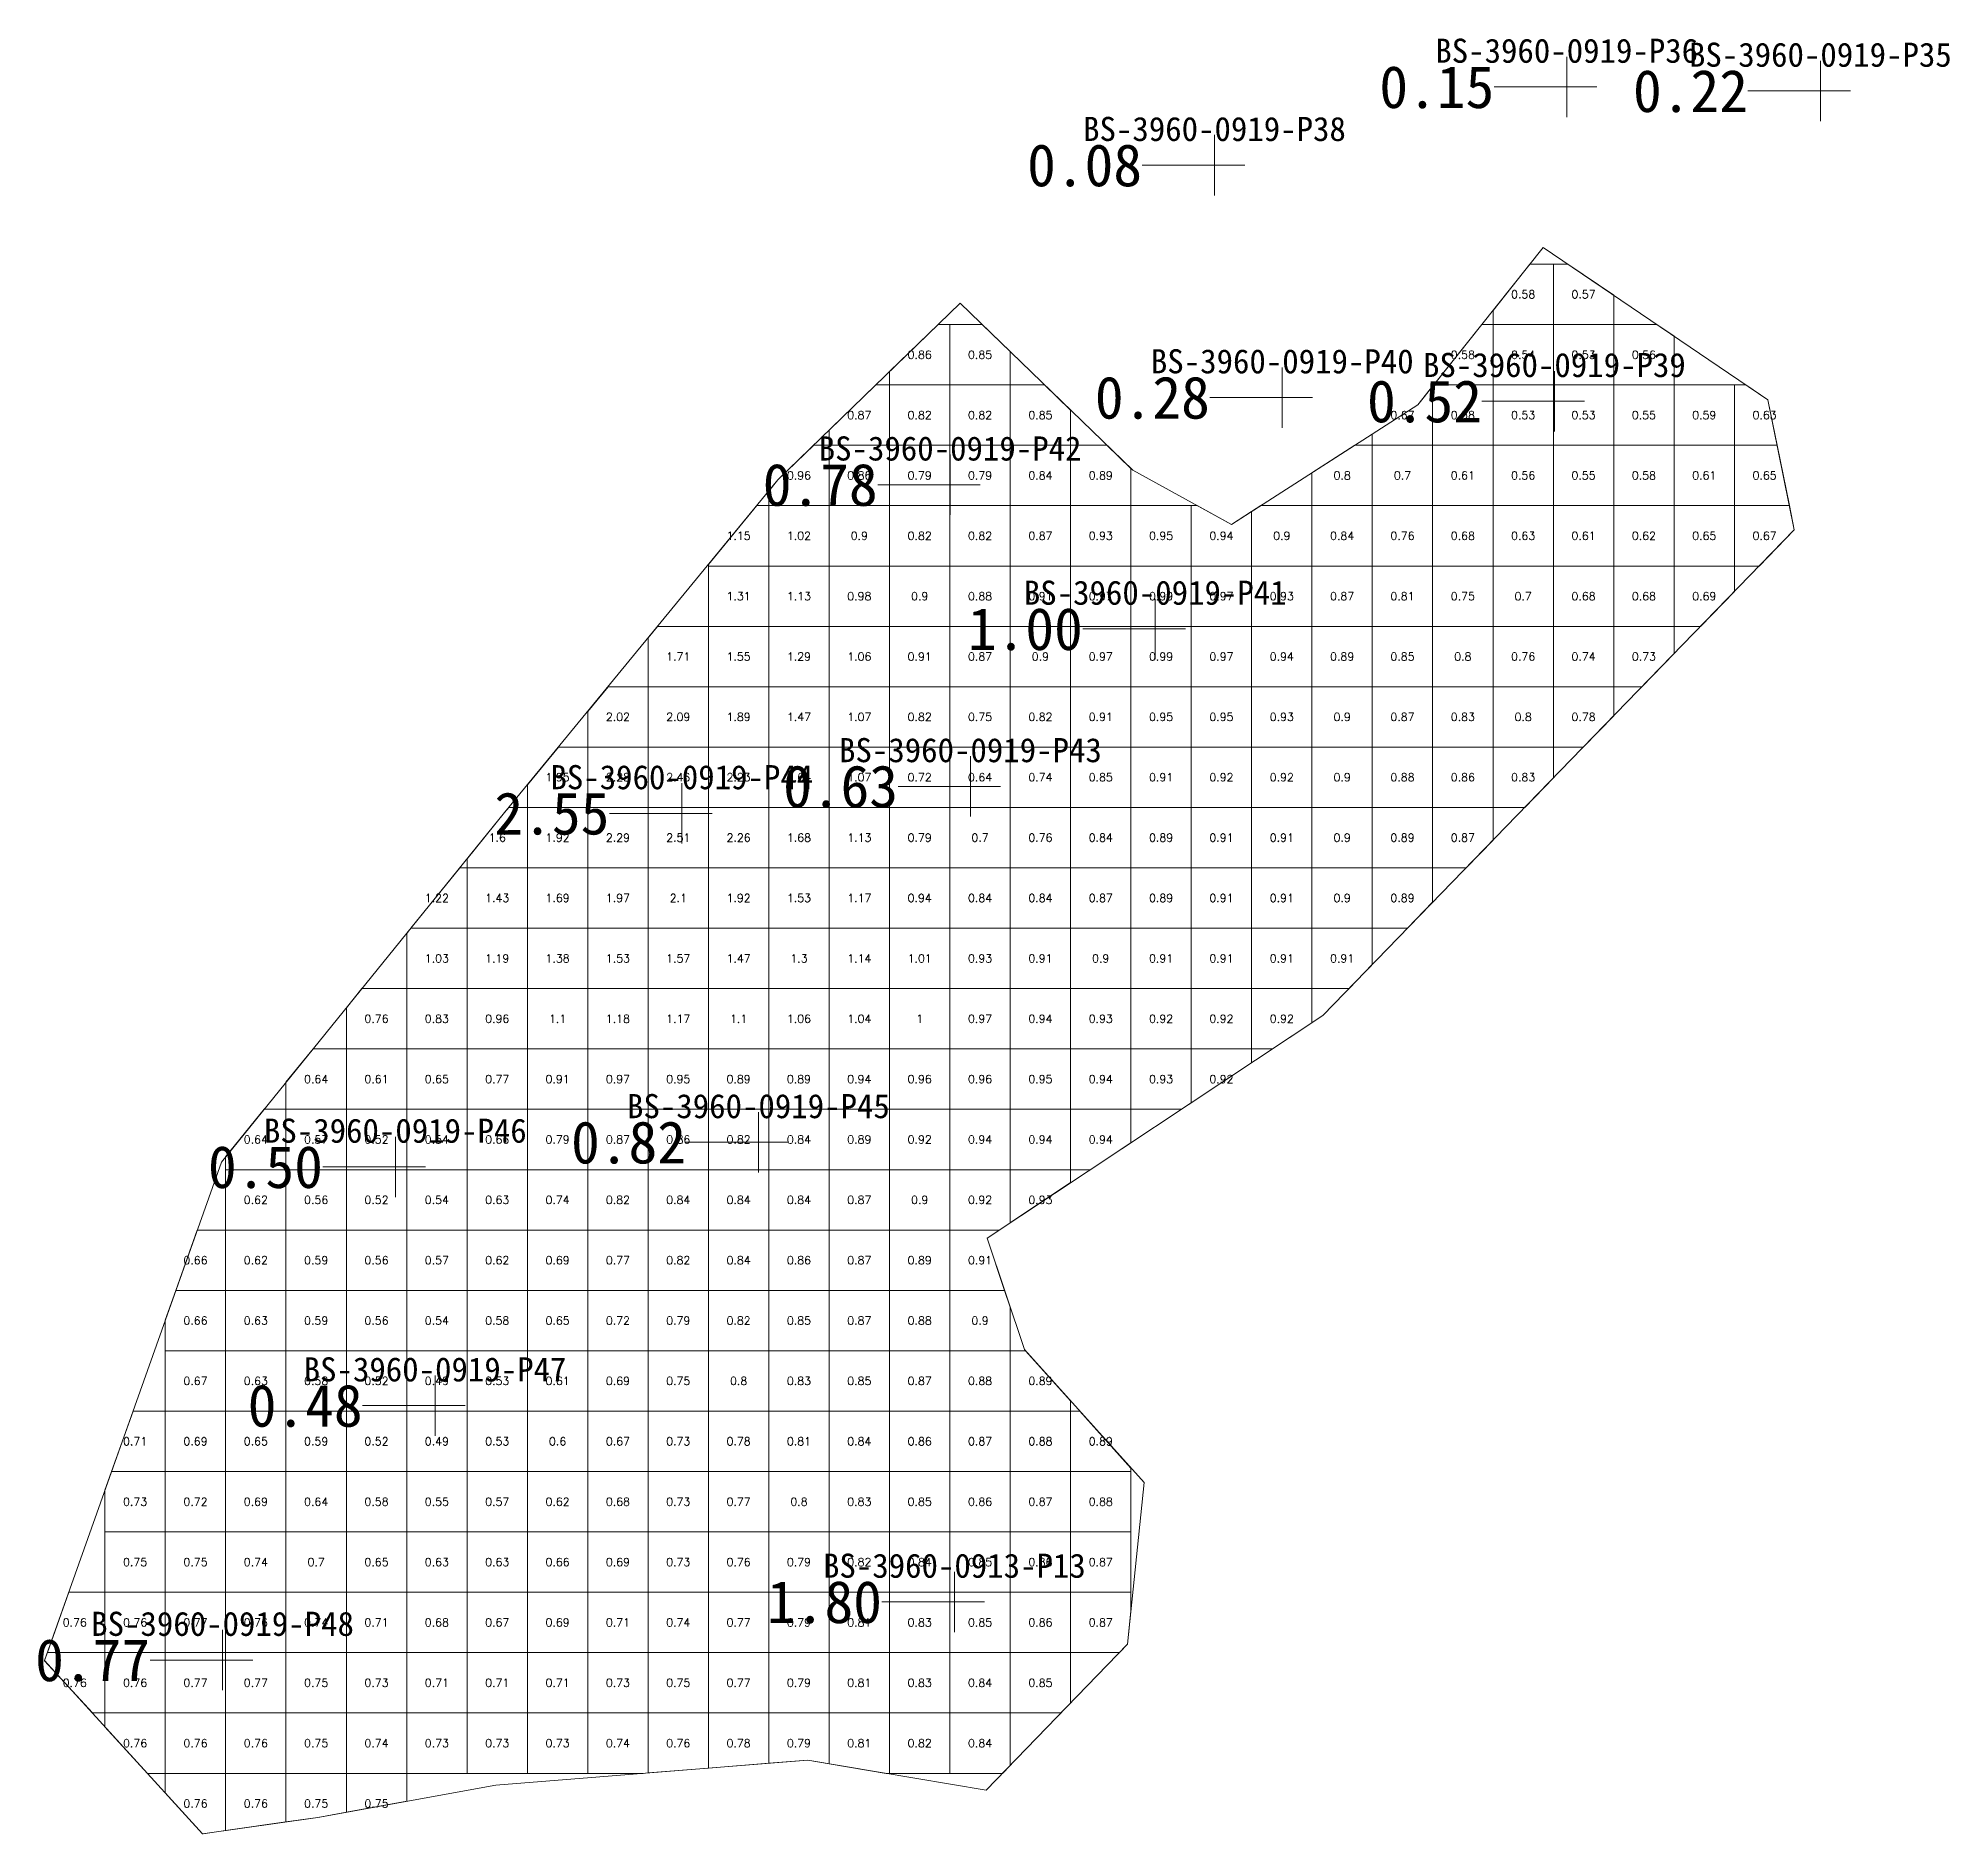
# Model space of a CAD drawing. Header units: inches. Extents: x 469979.2 to 470048.5, y 4349716 to 4349799.5.
# Drawn here: x 469979.21 to 470010.89, y 4349715.99 to 4349745.73 of the extents above; entities that cross this region are included whole.
import ezdxf
from ezdxf.enums import TextEntityAlignment as Align

# ---------------------------------------------------------------- set-up
doc = ezdxf.new("R2010")
doc.units = ezdxf.units.IN
doc.header["$MEASUREMENT"] = 0
for name, color, linetype, lineweight in [('孔口文字', 7, 'Continuous', 0), ('点', 7, 'Continuous', 0), ('爆区方格网', 7, 'Continuous', 0), ('线条', 7, 'Continuous', 0), ('钻孔', 7, 'Continuous', 0)]:
    doc.layers.add(name, color=color, linetype=linetype, lineweight=lineweight)
doc.styles.add('3dmine_textStyle_1', font='', dxfattribs={"height": 1})
doc.styles.add('3dmine_textStyle_2', font='txt.shx', dxfattribs={"height": 1, "bigfont": 'gbcbig.shx'})
doc.styles.add('3dmine_textStyle_3', font='', dxfattribs={"height": 1})
doc.styles.get('3dmine_textStyle_1').set_extended_font_data('宋体')
doc.styles.get('3dmine_textStyle_3').set_extended_font_data('SimSun-ExtB')

msp = doc.modelspace()

# ---------------------------------------------------------------- texts
at = {"color": 4, "linetype": 'Continuous', "lineweight": 0, "true_color": 0x00ffff, "style": '3dmine_textStyle_2'}
for s, height, p in [('0.58', 0.1333, (470003.82, 4349741.49, 3961.273)), ('0.57', 0.1333, (470004.82, 4349741.49, 3961.273)), ('0.86', 0.1333, (469993.82, 4349740.49, 3961.273)), ('0.85', 0.1333, (469994.82, 4349740.49, 3961.273)), ('0.58', 0.1333, (470002.82, 4349740.49, 3961.273)), ('0.54', 0.1333, (470003.82, 4349740.49, 3961.273)), ('0.53', 0.1333, (470004.82, 4349740.49, 3961.273)), ('0.56', 0.1333, (470005.82, 4349740.49, 3961.273)), ('0.87', 0.1333, (469992.82, 4349739.49, 3961.273)), ('0.82', 0.1333, (469993.82, 4349739.49, 3961.273)), ('0.82', 0.1333, (469994.82, 4349739.49, 3961.273)), ('0.85', 0.1333, (469995.82, 4349739.49, 3961.273)), ('0.67', 0.1333, (470001.82, 4349739.49, 3961.273)), ('0.58', 0.1333, (470002.82, 4349739.49, 3961.273)), ('0.53', 0.1333, (470003.82, 4349739.49, 3961.273)), ('0.53', 0.1333, (470004.82, 4349739.49, 3961.273)), ('0.55', 0.1333, (470005.82, 4349739.49, 3961.273)), ('0.59', 0.1333, (470006.82, 4349739.49, 3961.273)), ('0.63', 0.1333, (470007.82, 4349739.49, 3961.273)), ('0.96', 0.1333, (469991.82, 4349738.49, 3961.273)), ('0.86', 0.1333, (469992.82, 4349738.49, 3961.273)), ('0.79', 0.1333, (469993.82, 4349738.49, 3961.273)), ('0.79', 0.1333, (469994.82, 4349738.49, 3961.273)), ('0.84', 0.1333, (469995.82, 4349738.49, 3961.273)), ('0.89', 0.1333, (469996.82, 4349738.49, 3961.273)), ('0.8', 0.1333, (470000.82, 4349738.49, 3961.273)), ('0.7', 0.1333, (470001.82, 4349738.49, 3961.273)), ('0.61', 0.1333, (470002.82, 4349738.49, 3961.273)), ('0.56', 0.1333, (470003.82, 4349738.49, 3961.273)), ('0.55', 0.1333, (470004.82, 4349738.49, 3961.273)), ('0.58', 0.1333, (470005.82, 4349738.49, 3961.273)), ('0.61', 0.1333, (470006.82, 4349738.49, 3961.273)), ('0.65', 0.1333, (470007.82, 4349738.49, 3961.273)), ('1.15', 0.1333, (469990.82, 4349737.49, 3961.273)), ('1.02', 0.1333, (469991.82, 4349737.49, 3961.273)), ('0.9', 0.1333, (469992.82, 4349737.49, 3961.273)), ('0.82', 0.1333, (469993.82, 4349737.49, 3961.273)), ('0.82', 0.1333, (469994.82, 4349737.49, 3961.273)), ('0.87', 0.1333, (469995.82, 4349737.49, 3961.273)), ('0.93', 0.1333, (469996.82, 4349737.49, 3961.273)), ('0.95', 0.1333, (469997.82, 4349737.49, 3961.273)), ('0.94', 0.1333, (469998.82, 4349737.49, 3961.273)), ('0.9', 0.1333, (469999.82, 4349737.49, 3961.273)), ('0.84', 0.1333, (470000.82, 4349737.49, 3961.273)), ('0.76', 0.1333, (470001.82, 4349737.49, 3961.273)), ('0.68', 0.1333, (470002.82, 4349737.49, 3961.273)), ('0.63', 0.1333, (470003.82, 4349737.49, 3961.273)), ('0.61', 0.1333, (470004.82, 4349737.49, 3961.273)), ('0.62', 0.1333, (470005.82, 4349737.49, 3961.273)), ('0.65', 0.1333, (470006.82, 4349737.49, 3961.273)), ('0.67', 0.1333, (470007.82, 4349737.49, 3961.273)), ('1.31', 0.1333, (469990.82, 4349736.49, 3961.273)), ('1.13', 0.1333, (469991.82, 4349736.49, 3961.273)), ('0.98', 0.1333, (469992.82, 4349736.49, 3961.273)), ('0.9', 0.1333, (469993.82, 4349736.49, 3961.273)), ('0.88', 0.1333, (469994.82, 4349736.49, 3961.273)), ('0.91', 0.1333, (469995.82, 4349736.49, 3961.273)), ('0.97', 0.1333, (469996.82, 4349736.49, 3961.273)), ('0.99', 0.1333, (469997.82, 4349736.49, 3961.273)), ('0.97', 0.1333, (469998.82, 4349736.49, 3961.273)), ('0.93', 0.1333, (469999.82, 4349736.49, 3961.273)), ('0.87', 0.1333, (470000.82, 4349736.49, 3961.273)), ('0.81', 0.1333, (470001.82, 4349736.49, 3961.273)), ('0.75', 0.1333, (470002.82, 4349736.49, 3961.273)), ('0.7', 0.1333, (470003.82, 4349736.49, 3961.273)), ('0.68', 0.1333, (470004.82, 4349736.49, 3961.273)), ('0.68', 0.1333, (470005.82, 4349736.49, 3961.273)), ('0.69', 0.1333, (470006.82, 4349736.49, 3961.273)), ('1.71', 0.1333, (469989.82, 4349735.49, 3961.273)), ('1.55', 0.1333, (469990.82, 4349735.49, 3961.273)), ('1.29', 0.1333, (469991.82, 4349735.49, 3961.273)), ('1.06', 0.1333, (469992.82, 4349735.49, 3961.273)), ('0.91', 0.1333, (469993.82, 4349735.49, 3961.273)), ('0.87', 0.1333, (469994.82, 4349735.49, 3961.273)), ('0.9', 0.1333, (469995.82, 4349735.49, 3961.273)), ('0.97', 0.1333, (469996.82, 4349735.49, 3961.273)), ('0.99', 0.1333, (469997.82, 4349735.49, 3961.273)), ('0.97', 0.1333, (469998.82, 4349735.49, 3961.273)), ('0.94', 0.1333, (469999.82, 4349735.49, 3961.273)), ('0.89', 0.1333, (470000.82, 4349735.49, 3961.273)), ('0.85', 0.1333, (470001.82, 4349735.49, 3961.273)), ('0.8', 0.1333, (470002.82, 4349735.49, 3961.273)), ('0.76', 0.1333, (470003.82, 4349735.49, 3961.273)), ('0.74', 0.1333, (470004.82, 4349735.49, 3961.273)), ('0.73', 0.1333, (470005.82, 4349735.49, 3961.273)), ('2.02', 0.1333, (469988.82, 4349734.49, 3961.273)), ('2.09', 0.1333, (469989.82, 4349734.49, 3961.273)), ('1.89', 0.1333, (469990.82, 4349734.49, 3961.273)), ('1.47', 0.1333, (469991.82, 4349734.49, 3961.273)), ('1.07', 0.1333, (469992.82, 4349734.49, 3961.273)), ('0.82', 0.1333, (469993.82, 4349734.49, 3961.273)), ('0.75', 0.1333, (469994.82, 4349734.49, 3961.273)), ('0.82', 0.1333, (469995.82, 4349734.49, 3961.273)), ('0.91', 0.1333, (469996.82, 4349734.49, 3961.273)), ('0.95', 0.1333, (469997.82, 4349734.49, 3961.273)), ('0.95', 0.1333, (469998.82, 4349734.49, 3961.273)), ('0.93', 0.1333, (469999.82, 4349734.49, 3961.273)), ('0.9', 0.1333, (470000.82, 4349734.49, 3961.273)), ('0.87', 0.1333, (470001.82, 4349734.49, 3961.273)), ('0.83', 0.1333, (470002.82, 4349734.49, 3961.273)), ('0.8', 0.1333, (470003.82, 4349734.49, 3961.273)), ('0.78', 0.1333, (470004.82, 4349734.49, 3961.273)), ('1.95', 0.1333, (469987.82, 4349733.49, 3961.273)), ('2.28', 0.1333, (469988.82, 4349733.49, 3961.273)), ('2.46', 0.1333, (469989.82, 4349733.49, 3961.273)), ('2.23', 0.1333, (469990.82, 4349733.49, 3961.273)), ('1.64', 0.1333, (469991.82, 4349733.49, 3961.273)), ('1.07', 0.1333, (469992.82, 4349733.49, 3961.273)), ('0.72', 0.1333, (469993.82, 4349733.49, 3961.273)), ('0.64', 0.1333, (469994.82, 4349733.49, 3961.273)), ('0.74', 0.1333, (469995.82, 4349733.49, 3961.273)), ('0.85', 0.1333, (469996.82, 4349733.49, 3961.273)), ('0.91', 0.1333, (469997.82, 4349733.49, 3961.273)), ('0.92', 0.1333, (469998.82, 4349733.49, 3961.273)), ('0.92', 0.1333, (469999.82, 4349733.49, 3961.273)), ('0.9', 0.1333, (470000.82, 4349733.49, 3961.273)), ('0.88', 0.1333, (470001.82, 4349733.49, 3961.273)), ('0.86', 0.1333, (470002.82, 4349733.49, 3961.273)), ('0.83', 0.1333, (470003.82, 4349733.49, 3961.273)), ('1.6', 0.1333, (469986.82, 4349732.49, 3961.273)), ('1.92', 0.1333, (469987.82, 4349732.49, 3961.273)), ('2.29', 0.1333, (469988.82, 4349732.49, 3961.273)), ('2.51', 0.1333, (469989.82, 4349732.49, 3961.273)), ('2.26', 0.1333, (469990.82, 4349732.49, 3961.273)), ('1.68', 0.1333, (469991.82, 4349732.49, 3961.273)), ('1.13', 0.1333, (469992.82, 4349732.49, 3961.273)), ('0.79', 0.1333, (469993.82, 4349732.49, 3961.273)), ('0.7', 0.1333, (469994.82, 4349732.49, 3961.273)), ('0.76', 0.1333, (469995.82, 4349732.49, 3961.273)), ('0.84', 0.1333, (469996.82, 4349732.49, 3961.273)), ('0.89', 0.1333, (469997.82, 4349732.49, 3961.273)), ('0.91', 0.1333, (469998.82, 4349732.49, 3961.273)), ('0.91', 0.1333, (469999.82, 4349732.49, 3961.273)), ('0.9', 0.1333, (470000.82, 4349732.49, 3961.273)), ('0.89', 0.1333, (470001.82, 4349732.49, 3961.273)), ('0.87', 0.1333, (470002.82, 4349732.49, 3961.273)), ('1.22', 0.1333, (469985.82, 4349731.49, 3961.273)), ('1.43', 0.1333, (469986.82, 4349731.49, 3961.273)), ('1.69', 0.1333, (469987.82, 4349731.49, 3961.273)), ('1.97', 0.1333, (469988.82, 4349731.49, 3961.273)), ('2.1', 0.1333, (469989.82, 4349731.49, 3961.273)), ('1.92', 0.1333, (469990.82, 4349731.49, 3961.273)), ('1.53', 0.1333, (469991.82, 4349731.49, 3961.273)), ('1.17', 0.1333, (469992.82, 4349731.49, 3961.273)), ('0.94', 0.1333, (469993.82, 4349731.49, 3961.273)), ('0.84', 0.1333, (469994.82, 4349731.49, 3961.273)), ('0.84', 0.1333, (469995.82, 4349731.49, 3961.273)), ('0.87', 0.1333, (469996.82, 4349731.49, 3961.273)), ('0.89', 0.1333, (469997.82, 4349731.49, 3961.273)), ('0.91', 0.1333, (469998.82, 4349731.49, 3961.273)), ('0.91', 0.1333, (469999.82, 4349731.49, 3961.273)), ('0.9', 0.1333, (470000.82, 4349731.49, 3961.273)), ('0.89', 0.1333, (470001.82, 4349731.49, 3961.273)), ('1.03', 0.1333, (469985.82, 4349730.49, 3961.273)), ('1.19', 0.1333, (469986.82, 4349730.49, 3961.273)), ('1.38', 0.1333, (469987.82, 4349730.49, 3961.273)), ('1.53', 0.1333, (469988.82, 4349730.49, 3961.273)), ('1.57', 0.1333, (469989.82, 4349730.49, 3961.273)), ('1.47', 0.1333, (469990.82, 4349730.49, 3961.273)), ('1.3', 0.1333, (469991.82, 4349730.49, 3961.273)), ('1.14', 0.1333, (469992.82, 4349730.49, 3961.273)), ('1.01', 0.1333, (469993.82, 4349730.49, 3961.273)), ('0.93', 0.1333, (469994.82, 4349730.49, 3961.273)), ('0.91', 0.1333, (469995.82, 4349730.49, 3961.273)), ('0.9', 0.1333, (469996.82, 4349730.49, 3961.273)), ('0.91', 0.1333, (469997.82, 4349730.49, 3961.273)), ('0.91', 0.1333, (469998.82, 4349730.49, 3961.273)), ('0.91', 0.1333, (469999.82, 4349730.49, 3961.273)), ('0.91', 0.1333, (470000.82, 4349730.49, 3961.273)), ('0.76', 0.1333, (469984.82, 4349729.49, 3961.273)), ('0.83', 0.1333, (469985.82, 4349729.49, 3961.273)), ('0.96', 0.1333, (469986.82, 4349729.49, 3961.273)), ('1.1', 0.1333, (469987.82, 4349729.49, 3961.273)), ('1.18', 0.1333, (469988.82, 4349729.49, 3961.273)), ('1.17', 0.1333, (469989.82, 4349729.49, 3961.273)), ('1.1', 0.1333, (469990.82, 4349729.49, 3961.273)), ('1.06', 0.1333, (469991.82, 4349729.49, 3961.273)), ('1.04', 0.1333, (469992.82, 4349729.49, 3961.273)), ('1', 0.133, (469993.82, 4349729.49, 3961.273)), ('0.97', 0.1333, (469994.82, 4349729.49, 3961.273)), ('0.94', 0.1333, (469995.82, 4349729.49, 3961.273)), ('0.93', 0.1333, (469996.82, 4349729.49, 3961.273)), ('0.92', 0.1333, (469997.82, 4349729.49, 3961.273)), ('0.92', 0.1333, (469998.82, 4349729.49, 3961.273)), ('0.92', 0.1333, (469999.82, 4349729.49, 3961.273)), ('0.64', 0.1333, (469983.82, 4349728.49, 3961.273)), ('0.61', 0.1333, (469984.82, 4349728.49, 3961.273)), ('0.65', 0.1333, (469985.82, 4349728.49, 3961.273)), ('0.77', 0.1333, (469986.82, 4349728.49, 3961.273)), ('0.91', 0.1333, (469987.82, 4349728.49, 3961.273)), ('0.97', 0.1333, (469988.82, 4349728.49, 3961.273)), ('0.95', 0.1333, (469989.82, 4349728.49, 3961.273)), ('0.89', 0.1333, (469990.82, 4349728.49, 3961.273)), ('0.89', 0.1333, (469991.82, 4349728.49, 3961.273)), ('0.94', 0.1333, (469992.82, 4349728.49, 3961.273)), ('0.96', 0.1333, (469993.82, 4349728.49, 3961.273)), ('0.96', 0.1333, (469994.82, 4349728.49, 3961.273)), ('0.95', 0.1333, (469995.82, 4349728.49, 3961.273)), ('0.94', 0.1333, (469996.82, 4349728.49, 3961.273)), ('0.93', 0.1333, (469997.82, 4349728.49, 3961.273)), ('0.92', 0.1333, (469998.82, 4349728.49, 3961.273)), ('0.64', 0.1333, (469982.82, 4349727.49, 3961.273)), ('0.57', 0.1333, (469983.82, 4349727.49, 3961.273)), ('0.52', 0.1333, (469984.82, 4349727.49, 3961.273)), ('0.54', 0.1333, (469985.82, 4349727.49, 3961.273)), ('0.66', 0.1333, (469986.82, 4349727.49, 3961.273)), ('0.79', 0.1333, (469987.82, 4349727.49, 3961.273)), ('0.87', 0.1333, (469988.82, 4349727.49, 3961.273)), ('0.86', 0.1333, (469989.82, 4349727.49, 3961.273)), ('0.82', 0.1333, (469990.82, 4349727.49, 3961.273)), ('0.84', 0.1333, (469991.82, 4349727.49, 3961.273)), ('0.89', 0.1333, (469992.82, 4349727.49, 3961.273)), ('0.92', 0.1333, (469993.82, 4349727.49, 3961.273)), ('0.94', 0.1333, (469994.82, 4349727.49, 3961.273)), ('0.94', 0.1333, (469995.82, 4349727.49, 3961.273)), ('0.94', 0.1333, (469996.82, 4349727.49, 3961.273)), ('0.62', 0.1333, (469982.82, 4349726.49, 3961.273)), ('0.56', 0.1333, (469983.82, 4349726.49, 3961.273)), ('0.52', 0.1333, (469984.82, 4349726.49, 3961.273)), ('0.54', 0.1333, (469985.82, 4349726.49, 3961.273)), ('0.63', 0.1333, (469986.82, 4349726.49, 3961.273)), ('0.74', 0.1333, (469987.82, 4349726.49, 3961.273)), ('0.82', 0.1333, (469988.82, 4349726.49, 3961.273)), ('0.84', 0.1333, (469989.82, 4349726.49, 3961.273)), ('0.84', 0.1333, (469990.82, 4349726.49, 3961.273)), ('0.84', 0.1333, (469991.82, 4349726.49, 3961.273)), ('0.87', 0.1333, (469992.82, 4349726.49, 3961.273)), ('0.9', 0.1333, (469993.82, 4349726.49, 3961.273)), ('0.92', 0.1333, (469994.82, 4349726.49, 3961.273)), ('0.93', 0.1333, (469995.82, 4349726.49, 3961.273)), ('0.66', 0.1333, (469981.82, 4349725.49, 3961.273)), ('0.62', 0.1333, (469982.82, 4349725.49, 3961.273)), ('0.59', 0.1333, (469983.82, 4349725.49, 3961.273)), ('0.56', 0.1333, (469984.82, 4349725.49, 3961.273)), ('0.57', 0.1333, (469985.82, 4349725.49, 3961.273)), ('0.62', 0.1333, (469986.82, 4349725.49, 3961.273)), ('0.69', 0.1333, (469987.82, 4349725.49, 3961.273)), ('0.77', 0.1333, (469988.82, 4349725.49, 3961.273)), ('0.82', 0.1333, (469989.82, 4349725.49, 3961.273)), ('0.84', 0.1333, (469990.82, 4349725.49, 3961.273)), ('0.86', 0.1333, (469991.82, 4349725.49, 3961.273)), ('0.87', 0.1333, (469992.82, 4349725.49, 3961.273)), ('0.89', 0.1333, (469993.82, 4349725.49, 3961.273)), ('0.91', 0.1333, (469994.82, 4349725.49, 3961.273)), ('0.66', 0.1333, (469981.82, 4349724.49, 3961.273)), ('0.63', 0.1333, (469982.82, 4349724.49, 3961.273)), ('0.59', 0.1333, (469983.82, 4349724.49, 3961.273)), ('0.56', 0.1333, (469984.82, 4349724.49, 3961.273)), ('0.54', 0.1333, (469985.82, 4349724.49, 3961.273)), ('0.58', 0.1333, (469986.82, 4349724.49, 3961.273)), ('0.65', 0.1333, (469987.82, 4349724.49, 3961.273)), ('0.72', 0.1333, (469988.82, 4349724.49, 3961.273)), ('0.79', 0.1333, (469989.82, 4349724.49, 3961.273)), ('0.82', 0.1333, (469990.82, 4349724.49, 3961.273)), ('0.85', 0.1333, (469991.82, 4349724.49, 3961.273)), ('0.87', 0.1333, (469992.82, 4349724.49, 3961.273)), ('0.88', 0.1333, (469993.82, 4349724.49, 3961.273)), ('0.9', 0.1333, (469994.82, 4349724.49, 3961.273)), ('0.67', 0.1333, (469981.82, 4349723.49, 3961.273)), ('0.63', 0.1333, (469982.82, 4349723.49, 3961.273)), ('0.58', 0.1333, (469983.82, 4349723.49, 3961.273)), ('0.52', 0.1333, (469984.82, 4349723.49, 3961.273)), ('0.49', 0.1333, (469985.82, 4349723.49, 3961.273)), ('0.53', 0.1333, (469986.82, 4349723.49, 3961.273)), ('0.61', 0.1333, (469987.82, 4349723.49, 3961.273)), ('0.69', 0.1333, (469988.82, 4349723.49, 3961.273)), ('0.75', 0.1333, (469989.82, 4349723.49, 3961.273)), ('0.8', 0.1333, (469990.82, 4349723.49, 3961.273)), ('0.83', 0.1333, (469991.82, 4349723.49, 3961.273)), ('0.85', 0.1333, (469992.82, 4349723.49, 3961.273)), ('0.87', 0.1333, (469993.82, 4349723.49, 3961.273)), ('0.88', 0.1333, (469994.82, 4349723.49, 3961.273)), ('0.89', 0.1333, (469995.82, 4349723.49, 3961.273)), ('0.71', 0.1333, (469980.82, 4349722.49, 3961.273)), ('0.69', 0.1333, (469981.82, 4349722.49, 3961.273)), ('0.65', 0.1333, (469982.82, 4349722.49, 3961.273)), ('0.59', 0.1333, (469983.82, 4349722.49, 3961.273)), ('0.52', 0.1333, (469984.82, 4349722.49, 3961.273)), ('0.49', 0.1333, (469985.82, 4349722.49, 3961.273)), ('0.53', 0.1333, (469986.82, 4349722.49, 3961.273)), ('0.6', 0.1333, (469987.82, 4349722.49, 3961.273)), ('0.67', 0.1333, (469988.82, 4349722.49, 3961.273)), ('0.73', 0.1333, (469989.82, 4349722.49, 3961.273)), ('0.78', 0.1333, (469990.82, 4349722.49, 3961.273)), ('0.81', 0.1333, (469991.82, 4349722.49, 3961.273)), ('0.84', 0.1333, (469992.82, 4349722.49, 3961.273)), ('0.86', 0.1333, (469993.82, 4349722.49, 3961.273)), ('0.87', 0.1333, (469994.82, 4349722.49, 3961.273)), ('0.88', 0.1333, (469995.82, 4349722.49, 3961.273)), ('0.89', 0.1333, (469996.82, 4349722.49, 3961.273)), ('0.73', 0.1333, (469980.82, 4349721.49, 3961.273)), ('0.72', 0.1333, (469981.82, 4349721.49, 3961.273)), ('0.69', 0.1333, (469982.82, 4349721.49, 3961.273)), ('0.64', 0.1333, (469983.82, 4349721.49, 3961.273)), ('0.58', 0.1333, (469984.82, 4349721.49, 3961.273)), ('0.55', 0.1333, (469985.82, 4349721.49, 3961.273)), ('0.57', 0.1333, (469986.82, 4349721.49, 3961.273)), ('0.62', 0.1333, (469987.82, 4349721.49, 3961.273)), ('0.68', 0.1333, (469988.82, 4349721.49, 3961.273)), ('0.73', 0.1333, (469989.82, 4349721.49, 3961.273)), ('0.77', 0.1333, (469990.82, 4349721.49, 3961.273)), ('0.8', 0.1333, (469991.82, 4349721.49, 3961.273)), ('0.83', 0.1333, (469992.82, 4349721.49, 3961.273)), ('0.85', 0.1333, (469993.82, 4349721.49, 3961.273)), ('0.86', 0.1333, (469994.82, 4349721.49, 3961.273)), ('0.87', 0.1333, (469995.82, 4349721.49, 3961.273)), ('0.88', 0.1333, (469996.82, 4349721.49, 3961.273)), ('0.75', 0.1333, (469980.82, 4349720.49, 3961.273)), ('0.75', 0.1333, (469981.82, 4349720.49, 3961.273)), ('0.74', 0.1333, (469982.82, 4349720.49, 3961.273)), ('0.7', 0.1333, (469983.82, 4349720.49, 3961.273)), ('0.65', 0.1333, (469984.82, 4349720.49, 3961.273)), ('0.63', 0.1333, (469985.82, 4349720.49, 3961.273)), ('0.63', 0.1333, (469986.82, 4349720.49, 3961.273)), ('0.66', 0.1333, (469987.82, 4349720.49, 3961.273)), ('0.69', 0.1333, (469988.82, 4349720.49, 3961.273)), ('0.73', 0.1333, (469989.82, 4349720.49, 3961.273)), ('0.76', 0.1333, (469990.82, 4349720.49, 3961.273)), ('0.79', 0.1333, (469991.82, 4349720.49, 3961.273)), ('0.82', 0.1333, (469992.82, 4349720.49, 3961.273)), ('0.84', 0.1333, (469993.82, 4349720.49, 3961.273)), ('0.85', 0.1333, (469994.82, 4349720.49, 3961.273)), ('0.86', 0.1333, (469995.82, 4349720.49, 3961.273)), ('0.87', 0.1333, (469996.82, 4349720.49, 3961.273)), ('0.76', 0.1333, (469979.82, 4349719.49, 3961.273)), ('0.76', 0.1333, (469980.82, 4349719.49, 3961.273)), ('0.77', 0.1333, (469981.82, 4349719.49, 3961.273)), ('0.76', 0.1333, (469982.82, 4349719.49, 3961.273)), ('0.74', 0.1333, (469983.82, 4349719.49, 3961.273)), ('0.71', 0.1333, (469984.82, 4349719.49, 3961.273)), ('0.68', 0.1333, (469985.82, 4349719.49, 3961.273)), ('0.67', 0.1333, (469986.82, 4349719.49, 3961.273)), ('0.69', 0.1333, (469987.82, 4349719.49, 3961.273)), ('0.71', 0.1333, (469988.82, 4349719.49, 3961.273)), ('0.74', 0.1333, (469989.82, 4349719.49, 3961.273)), ('0.77', 0.1333, (469990.82, 4349719.49, 3961.273)), ('0.79', 0.1333, (469991.82, 4349719.49, 3961.273)), ('0.81', 0.1333, (469992.82, 4349719.49, 3961.273)), ('0.83', 0.1333, (469993.82, 4349719.49, 3961.273)), ('0.85', 0.1333, (469994.82, 4349719.49, 3961.273)), ('0.86', 0.1333, (469995.82, 4349719.49, 3961.273)), ('0.87', 0.1333, (469996.82, 4349719.49, 3961.273)), ('0.76', 0.1333, (469979.82, 4349718.49, 3961.273)), ('0.76', 0.1333, (469980.82, 4349718.49, 3961.273)), ('0.77', 0.1333, (469981.82, 4349718.49, 3961.273)), ('0.77', 0.1333, (469982.82, 4349718.49, 3961.273)), ('0.75', 0.1333, (469983.82, 4349718.49, 3961.273)), ('0.73', 0.1333, (469984.82, 4349718.49, 3961.273)), ('0.71', 0.1333, (469985.82, 4349718.49, 3961.273)), ('0.71', 0.1333, (469986.82, 4349718.49, 3961.273)), ('0.71', 0.1333, (469987.82, 4349718.49, 3961.273)), ('0.73', 0.1333, (469988.82, 4349718.49, 3961.273)), ('0.75', 0.1333, (469989.82, 4349718.49, 3961.273)), ('0.77', 0.1333, (469990.82, 4349718.49, 3961.273)), ('0.79', 0.1333, (469991.82, 4349718.49, 3961.273)), ('0.81', 0.1333, (469992.82, 4349718.49, 3961.273)), ('0.83', 0.1333, (469993.82, 4349718.49, 3961.273)), ('0.84', 0.1333, (469994.82, 4349718.49, 3961.273)), ('0.85', 0.1333, (469995.82, 4349718.49, 3961.273)), ('0.76', 0.1333, (469980.82, 4349717.49, 3961.273)), ('0.76', 0.1333, (469981.82, 4349717.49, 3961.273)), ('0.76', 0.1333, (469982.82, 4349717.49, 3961.273)), ('0.75', 0.1333, (469983.82, 4349717.49, 3961.273)), ('0.74', 0.1333, (469984.82, 4349717.49, 3961.273)), ('0.73', 0.1333, (469985.82, 4349717.49, 3961.273)), ('0.73', 0.1333, (469986.82, 4349717.49, 3961.273)), ('0.73', 0.1333, (469987.82, 4349717.49, 3961.273)), ('0.74', 0.1333, (469988.82, 4349717.49, 3961.273)), ('0.76', 0.1333, (469989.82, 4349717.49, 3961.273)), ('0.78', 0.1333, (469990.82, 4349717.49, 3961.273)), ('0.79', 0.1333, (469991.82, 4349717.49, 3961.273)), ('0.81', 0.1333, (469992.82, 4349717.49, 3961.273)), ('0.82', 0.1333, (469993.82, 4349717.49, 3961.273)), ('0.84', 0.1333, (469994.82, 4349717.49, 3961.273)), ('0.76', 0.1333, (469981.82, 4349716.49, 3961.273)), ('0.76', 0.1333, (469982.82, 4349716.49, 3961.273)), ('0.75', 0.1333, (469983.82, 4349716.49, 3961.273)), ('0.75', 0.1333, (469984.82, 4349716.49, 3961.273))]:
    msp.add_text(s, height=height, dxfattribs=at).set_placement(p, align=Align.MIDDLE_CENTER)
at = {"layer": '孔口文字', "color": 4, "linetype": 'Continuous', "lineweight": 0, "true_color": 0x00ffff, "style": '3dmine_textStyle_1'}
msp.add_text('BS-3960-0913-P13', height=0.4, dxfattribs=at).set_placement((469994.395, 4349720.23, 3961.105), align=Align.CENTER)
at = {"layer": '钻孔', "color": 138, "linetype": 'Continuous', "lineweight": 0, "true_color": 0x004c4c, "style": '3dmine_textStyle_3'}
for s, p in [('BS-3960-0919-P36', (470004.541, 4349745.326, 3960.907)), ('BS-3960-0919-P35', (470008.744, 4349745.26, 3960.693)), ('BS-3960-0919-P38', (469998.705, 4349744.03, 3960.565)), ('BS-3960-0919-P40', (469999.828, 4349740.181, 3960.87)), ('BS-3960-0919-P39', (470004.337, 4349740.12, 3960.836)), ('BS-3960-0919-P42', (469994.324, 4349738.737, 3960.89)), ('BS-3960-0919-P41', (469997.723, 4349736.348, 3960.865)), ('BS-3960-0919-P43', (469994.661, 4349733.74, 3960.839)), ('BS-3960-0919-P44', (469989.879, 4349733.292, 3961.139)), ('BS-3960-0919-P45', (469991.148, 4349727.843, 3960.709)), ('BS-3960-0919-P46', (469985.132, 4349727.436, 3961.341)), ('BS-3960-0919-P47', (469985.79, 4349723.482, 3961.175)), ('BS-3960-0919-P48', (469982.269, 4349719.267, 3961.273))]:
    msp.add_text(s, height=0.4, dxfattribs=at).set_placement(p, align=Align.CENTER)
at = {"layer": '钻孔', "color": 8, "linetype": 'Continuous', "lineweight": 0, "true_color": 0x808080, "style": '3dmine_textStyle_3'}
for s, p in [('0.15', (470003.341, 4349744.926, 3955.407)), ('0.22', (470007.544, 4349744.86, 3955.193)), ('0.08', (469997.505, 4349743.63, 3955.065)), ('0.28', (469998.628, 4349739.781, 3955.37)), ('0.48', (469984.59, 4349723.082, 3955.675))]:
    msp.add_text(s, height=0.7, dxfattribs=at).set_placement(p, align=Align.MIDDLE_RIGHT)
at = {"layer": '钻孔', "color": 4, "linetype": 'Continuous', "lineweight": 0, "true_color": 0x00ffff}
for s, style, p in [('0.52', '3dmine_textStyle_3', (470003.137, 4349739.72, 3955.336)), ('0.78', '3dmine_textStyle_3', (469993.124, 4349738.337, 3955.39)), ('0.63', '3dmine_textStyle_3', (469993.461, 4349733.34, 3955.339)), ('0.82', '3dmine_textStyle_3', (469989.948, 4349727.443, 3955.209)), ('0.50', '3dmine_textStyle_3', (469983.932, 4349727.036, 3955.841)), ('1.80', '3dmine_textStyle_1', (469993.195, 4349719.83, 3961.105)), ('0.77', '3dmine_textStyle_3', (469981.069, 4349718.867, 3955.773))]:
    msp.add_text(s, height=0.7, dxfattribs=dict(at, style=style)).set_placement(p, align=Align.MIDDLE_RIGHT)
at = {"layer": '钻孔', "color": 5, "linetype": 'Continuous', "lineweight": 0, "true_color": 0x0000ff, "style": '3dmine_textStyle_3'}
msp.add_text('1.00', height=0.7, dxfattribs=at).set_placement((469996.523, 4349735.948, 3955.365), align=Align.MIDDLE_RIGHT)
at = {"layer": '钻孔', "color": 1, "linetype": 'Continuous', "lineweight": 0, "true_color": 0xff0000, "style": '3dmine_textStyle_3'}
msp.add_text('2.55', height=0.7, dxfattribs=at).set_placement((469988.679, 4349732.892, 3955.639), align=Align.MIDDLE_RIGHT)

# ---------------------------------------------------------------- hatches: boundary and pattern name
at = {"layer": '钻孔', "linetype": 'Continuous', "lineweight": 0, "true_color": 0x808080, "extrusion": (0, 1, 0)}
for points in [[(-470005.541, 3949.907), (-470004.541, 3949.907), (-470004.541, 3960.907), (-470005.541, 3960.907)], [(-470009.744, 3949.693), (-470008.744, 3949.693), (-470008.744, 3960.693), (-470009.744, 3960.693)], [(-469999.705, 3949.565), (-469998.705, 3949.565), (-469998.705, 3960.565), (-469999.705, 3960.565)], [(-470000.828, 3949.87), (-469999.828, 3949.87), (-469999.828, 3960.87), (-470000.828, 3960.87)], [(-469986.79, 3950.175), (-469985.79, 3950.175), (-469985.79, 3961.175), (-469986.79, 3961.175)]]:
    msp.add_hatch(color=8, dxfattribs=at).paths.add_polyline_path(points, flags=0)
at = {"layer": '钻孔', "linetype": 'Continuous', "lineweight": 0, "true_color": 0x00ffff, "extrusion": (0, 1, 0)}
for points in [[(-470005.337, 3949.836), (-470004.337, 3949.836), (-470004.337, 3960.836), (-470005.337, 3960.836)], [(-469995.324, 3949.89), (-469994.324, 3949.89), (-469994.324, 3960.89), (-469995.324, 3960.89)], [(-469995.661, 3949.839), (-469994.661, 3949.839), (-469994.661, 3960.839), (-469995.661, 3960.839)], [(-469992.148, 3949.709), (-469991.148, 3949.709), (-469991.148, 3960.709), (-469992.148, 3960.709)], [(-469986.132, 3950.341), (-469985.132, 3950.341), (-469985.132, 3961.341), (-469986.132, 3961.341)], [(-469983.269, 3950.273), (-469982.269, 3950.273), (-469982.269, 3961.273), (-469983.269, 3961.273)]]:
    msp.add_hatch(color=4, dxfattribs=at).paths.add_polyline_path(points, flags=0)
at = {"layer": '钻孔', "linetype": 'Continuous', "lineweight": 0, "true_color": 0x0000ff, "extrusion": (0, 1, 0)}
msp.add_hatch(color=5, dxfattribs=at).paths.add_polyline_path([(-469998.723, 3949.865), (-469997.723, 3949.865), (-469997.723, 3960.865), (-469998.723, 3960.865)], flags=0)
at = {"layer": '钻孔', "linetype": 'Continuous', "lineweight": 0, "true_color": 0xff0000, "extrusion": (0, 1, 0)}
msp.add_hatch(color=1, dxfattribs=at).paths.add_polyline_path([(-469990.879, 3950.139), (-469989.879, 3950.139), (-469989.879, 3961.139), (-469990.879, 3961.139)], flags=0)
at = {"layer": '钻孔', "linetype": 'Continuous', "lineweight": 0, "true_color": 0x00ffff, "extrusion": (0, -1, 0)}
msp.add_hatch(color=4, dxfattribs=at).paths.add_polyline_path([(469994.395, 3950.105), (469995.395, 3950.105), (469995.395, 3961.105), (469994.395, 3961.105)], flags=0)

# ---------------------------------------------------------------- linework, layer by layer
at = {"color": 4, "linetype": 'Continuous', "lineweight": 0, "true_color": 0x00ffff, "elevation": 3955.55}
msp.add_lwpolyline([(469981.939, 4349715.989), (469979.319, 4349718.857), (469979.319, 4349718.857), (469982.249, 4349727.115), (469986.942, 4349732.905), (469991.471, 4349738.415), (469994.49, 4349741.345), (469997.35, 4349738.576), (469998.986, 4349737.677), (470002.076, 4349739.66), (470004.151, 4349742.268), (470007.875, 4349739.742), (470008.312, 4349737.589), (470004.433, 4349733.597), (470000.499, 4349729.542), (469994.936, 4349725.857), (469995.557, 4349724.011), (469997.537, 4349721.806), (469997.264, 4349719.129), (469994.922, 4349716.71), (469991.967, 4349717.209), (469986.797, 4349716.795), (469983.848, 4349716.26), (469981.939, 4349715.989)], dxfattribs=at)
at = {"layer": '点', "color": 138, "linetype": 'Continuous', "lineweight": 0, "true_color": 0x004c4c}
for points, elevation in [([(470004.541, 4349744.426), (470004.541, 4349745.426)], 3960.907), ([(470008.744, 4349744.36), (470008.744, 4349745.36)], 3960.693), ([(470005.041, 4349744.926), (470004.041, 4349744.926)], 3960.907), ([(470009.244, 4349744.86), (470008.244, 4349744.86)], 3960.693), ([(469998.705, 4349743.13), (469998.705, 4349744.13)], 3960.565), ([(469999.205, 4349743.63), (469998.205, 4349743.63)], 3960.565), ([(469999.828, 4349739.281), (469999.828, 4349740.281)], 3960.87), ([(470004.337, 4349739.22), (470004.337, 4349740.22)], 3960.836), ([(470000.328, 4349739.781), (469999.328, 4349739.781)], 3960.87), ([(470004.837, 4349739.72), (470003.837, 4349739.72)], 3960.836), ([(469994.324, 4349737.837), (469994.324, 4349738.837)], 3960.89), ([(469994.824, 4349738.337), (469993.824, 4349738.337)], 3960.89), ([(469997.723, 4349735.448), (469997.723, 4349736.448)], 3960.865), ([(469998.223, 4349735.948), (469997.223, 4349735.948)], 3960.865), ([(469994.661, 4349732.84), (469994.661, 4349733.84)], 3960.839), ([(469989.879, 4349732.392), (469989.879, 4349733.392)], 3961.139), ([(469995.161, 4349733.34), (469994.161, 4349733.34)], 3960.839), ([(469990.379, 4349732.892), (469989.379, 4349732.892)], 3961.139), ([(469991.148, 4349726.943), (469991.148, 4349727.943)], 3960.709), ([(469985.132, 4349726.536), (469985.132, 4349727.536)], 3961.341), ([(469991.648, 4349727.443), (469990.648, 4349727.443)], 3960.709), ([(469985.632, 4349727.036), (469984.632, 4349727.036)], 3961.341), ([(469985.79, 4349722.582), (469985.79, 4349723.582)], 3961.175), ([(469986.29, 4349723.082), (469985.29, 4349723.082)], 3961.175), ([(469982.269, 4349718.367), (469982.269, 4349719.367)], 3961.273), ([(469982.769, 4349718.867), (469981.769, 4349718.867)], 3961.273)]:
    msp.add_lwpolyline(points, dxfattribs=dict(at, elevation=elevation))
at = {"layer": '点', "color": 4, "linetype": 'Continuous', "lineweight": 0, "true_color": 0x00ffff, "elevation": 3961.105}
for points in [[(469994.395, 4349719.33), (469994.395, 4349720.33)], [(469994.895, 4349719.83), (469993.895, 4349719.83)]]:
    msp.add_lwpolyline(points, dxfattribs=at)
at = {"layer": '爆区方格网', "color": 4, "linetype": 'Continuous', "lineweight": 0, "true_color": 0x00ffff, "elevation": 3961.273}
for points in [[(470004.32, 4349740.99), (470003.32, 4349740.99), (470003.32, 4349741.223), (470003.931, 4349741.99), (470004.32, 4349741.99), (470004.32, 4349740.99)], [(470005.32, 4349741.475), (470005.32, 4349740.99), (470004.32, 4349740.99), (470004.32, 4349741.99), (470004.56, 4349741.99), (470005.32, 4349741.475)], [(469994.32, 4349739.99), (469993.32, 4349739.99), (469993.32, 4349740.21), (469994.125, 4349740.99), (469994.32, 4349740.99), (469994.32, 4349739.99)], [(469995.32, 4349740.541), (469995.32, 4349739.99), (469994.32, 4349739.99), (469994.32, 4349740.99), (469994.856, 4349740.99), (469995.32, 4349740.541)], [(470003.32, 4349739.99), (470002.339, 4349739.99), (470003.135, 4349740.99), (470003.32, 4349740.99), (470003.32, 4349739.99)], [(470004.32, 4349739.99), (470003.32, 4349739.99), (470003.32, 4349740.99), (470004.32, 4349740.99), (470004.32, 4349739.99)], [(470005.32, 4349739.99), (470004.32, 4349739.99), (470004.32, 4349740.99), (470005.32, 4349740.99), (470005.32, 4349739.99)], [(470006.32, 4349740.797), (470006.32, 4349739.99), (470005.32, 4349739.99), (470005.32, 4349740.99), (470006.035, 4349740.99), (470006.32, 4349740.797)], [(469993.32, 4349738.99), (469992.32, 4349738.99), (469992.32, 4349739.239), (469993.094, 4349739.99), (469993.32, 4349739.99), (469993.32, 4349738.99)], [(469994.32, 4349738.99), (469993.32, 4349738.99), (469993.32, 4349739.99), (469994.32, 4349739.99), (469994.32, 4349738.99)], [(469995.32, 4349738.99), (469994.32, 4349738.99), (469994.32, 4349739.99), (469995.32, 4349739.99), (469995.32, 4349738.99)], [(469996.32, 4349739.573), (469996.32, 4349738.99), (469995.32, 4349738.99), (469995.32, 4349739.99), (469995.889, 4349739.99), (469996.32, 4349739.573)], [(470002.32, 4349738.99), (470001.32, 4349738.99), (470001.32, 4349739.175), (470002.076, 4349739.66), (470002.32, 4349739.967), (470002.32, 4349738.99)], [(470003.32, 4349738.99), (470002.32, 4349738.99), (470002.32, 4349739.967), (470002.339, 4349739.99), (470003.32, 4349739.99), (470003.32, 4349738.99)], [(470004.32, 4349738.99), (470003.32, 4349738.99), (470003.32, 4349739.99), (470004.32, 4349739.99), (470004.32, 4349738.99)], [(470005.32, 4349738.99), (470004.32, 4349738.99), (470004.32, 4349739.99), (470005.32, 4349739.99), (470005.32, 4349738.99)], [(470006.32, 4349738.99), (470005.32, 4349738.99), (470005.32, 4349739.99), (470006.32, 4349739.99), (470006.32, 4349738.99)], [(470007.32, 4349738.99), (470006.32, 4349738.99), (470006.32, 4349739.99), (470007.32, 4349739.99), (470007.32, 4349738.99)], [(470007.875, 4349739.742), (470008.028, 4349738.99), (470007.32, 4349738.99), (470007.32, 4349739.99), (470007.509, 4349739.99), (470007.875, 4349739.742)], [(469992.32, 4349737.99), (469991.32, 4349737.99), (469991.32, 4349738.232), (469991.471, 4349738.415), (469992.064, 4349738.99), (469992.32, 4349738.99), (469992.32, 4349737.99)], [(469993.32, 4349737.99), (469992.32, 4349737.99), (469992.32, 4349738.99), (469993.32, 4349738.99), (469993.32, 4349737.99)], [(469994.32, 4349737.99), (469993.32, 4349737.99), (469993.32, 4349738.99), (469994.32, 4349738.99), (469994.32, 4349737.99)], [(469995.32, 4349737.99), (469994.32, 4349737.99), (469994.32, 4349738.99), (469995.32, 4349738.99), (469995.32, 4349737.99)], [(469996.32, 4349737.99), (469995.32, 4349737.99), (469995.32, 4349738.99), (469996.32, 4349738.99), (469996.32, 4349737.99)], [(469997.32, 4349738.605), (469997.32, 4349737.99), (469996.32, 4349737.99), (469996.32, 4349738.99), (469996.922, 4349738.99), (469997.32, 4349738.605)], [(470001.32, 4349737.99), (470000.32, 4349737.99), (470000.32, 4349738.533), (470001.033, 4349738.99), (470001.32, 4349738.99), (470001.32, 4349737.99)], [(470002.32, 4349737.99), (470001.32, 4349737.99), (470001.32, 4349738.99), (470002.32, 4349738.99), (470002.32, 4349737.99)], [(470003.32, 4349737.99), (470002.32, 4349737.99), (470002.32, 4349738.99), (470003.32, 4349738.99), (470003.32, 4349737.99)], [(470004.32, 4349737.99), (470003.32, 4349737.99), (470003.32, 4349738.99), (470004.32, 4349738.99), (470004.32, 4349737.99)], [(470005.32, 4349737.99), (470004.32, 4349737.99), (470004.32, 4349738.99), (470005.32, 4349738.99), (470005.32, 4349737.99)], [(470006.32, 4349737.99), (470005.32, 4349737.99), (470005.32, 4349738.99), (470006.32, 4349738.99), (470006.32, 4349737.99)], [(470007.32, 4349737.99), (470006.32, 4349737.99), (470006.32, 4349738.99), (470007.32, 4349738.99), (470007.32, 4349737.99)], [(470008.231, 4349737.99), (470007.32, 4349737.99), (470007.32, 4349738.99), (470008.028, 4349738.99), (470008.231, 4349737.99)], [(469991.32, 4349736.99), (469990.32, 4349736.99), (469990.32, 4349737.015), (469991.122, 4349737.99), (469991.32, 4349737.99), (469991.32, 4349736.99)], [(469992.32, 4349736.99), (469991.32, 4349736.99), (469991.32, 4349737.99), (469992.32, 4349737.99), (469992.32, 4349736.99)], [(469993.32, 4349736.99), (469992.32, 4349736.99), (469992.32, 4349737.99), (469993.32, 4349737.99), (469993.32, 4349736.99)], [(469994.32, 4349736.99), (469993.32, 4349736.99), (469993.32, 4349737.99), (469994.32, 4349737.99), (469994.32, 4349736.99)], [(469995.32, 4349736.99), (469994.32, 4349736.99), (469994.32, 4349737.99), (469995.32, 4349737.99), (469995.32, 4349736.99)], [(469996.32, 4349736.99), (469995.32, 4349736.99), (469995.32, 4349737.99), (469996.32, 4349737.99), (469996.32, 4349736.99)], [(469997.32, 4349736.99), (469996.32, 4349736.99), (469996.32, 4349737.99), (469997.32, 4349737.99), (469997.32, 4349736.99)], [(469998.32, 4349736.99), (469997.32, 4349736.99), (469997.32, 4349737.99), (469998.32, 4349737.99), (469998.32, 4349736.99)], [(469998.986, 4349737.677), (469999.32, 4349737.891), (469999.32, 4349736.99), (469998.32, 4349736.99), (469998.32, 4349737.99), (469998.416, 4349737.99), (469998.986, 4349737.677)], [(470000.32, 4349736.99), (469999.32, 4349736.99), (469999.32, 4349737.891), (469999.475, 4349737.99), (470000.32, 4349737.99), (470000.32, 4349736.99)], [(470001.32, 4349736.99), (470000.32, 4349736.99), (470000.32, 4349737.99), (470001.32, 4349737.99), (470001.32, 4349736.99)], [(470002.32, 4349736.99), (470001.32, 4349736.99), (470001.32, 4349737.99), (470002.32, 4349737.99), (470002.32, 4349736.99)], [(470003.32, 4349736.99), (470002.32, 4349736.99), (470002.32, 4349737.99), (470003.32, 4349737.99), (470003.32, 4349736.99)], [(470004.32, 4349736.99), (470003.32, 4349736.99), (470003.32, 4349737.99), (470004.32, 4349737.99), (470004.32, 4349736.99)], [(470005.32, 4349736.99), (470004.32, 4349736.99), (470004.32, 4349737.99), (470005.32, 4349737.99), (470005.32, 4349736.99)], [(470006.32, 4349736.99), (470005.32, 4349736.99), (470005.32, 4349737.99), (470006.32, 4349737.99), (470006.32, 4349736.99)], [(470007.32, 4349736.99), (470006.32, 4349736.99), (470006.32, 4349737.99), (470007.32, 4349737.99), (470007.32, 4349736.99)], [(470008.312, 4349737.589), (470007.73, 4349736.99), (470007.32, 4349736.99), (470007.32, 4349737.99), (470008.231, 4349737.99), (470008.312, 4349737.589)], [(469991.32, 4349735.99), (469990.32, 4349735.99), (469990.32, 4349736.99), (469991.32, 4349736.99), (469991.32, 4349735.99)], [(469992.32, 4349735.99), (469991.32, 4349735.99), (469991.32, 4349736.99), (469992.32, 4349736.99), (469992.32, 4349735.99)], [(469993.32, 4349735.99), (469992.32, 4349735.99), (469992.32, 4349736.99), (469993.32, 4349736.99), (469993.32, 4349735.99)], [(469994.32, 4349735.99), (469993.32, 4349735.99), (469993.32, 4349736.99), (469994.32, 4349736.99), (469994.32, 4349735.99)], [(469995.32, 4349735.99), (469994.32, 4349735.99), (469994.32, 4349736.99), (469995.32, 4349736.99), (469995.32, 4349735.99)], [(469996.32, 4349735.99), (469995.32, 4349735.99), (469995.32, 4349736.99), (469996.32, 4349736.99), (469996.32, 4349735.99)], [(469997.32, 4349735.99), (469996.32, 4349735.99), (469996.32, 4349736.99), (469997.32, 4349736.99), (469997.32, 4349735.99)], [(469998.32, 4349735.99), (469997.32, 4349735.99), (469997.32, 4349736.99), (469998.32, 4349736.99), (469998.32, 4349735.99)], [(469999.32, 4349735.99), (469998.32, 4349735.99), (469998.32, 4349736.99), (469999.32, 4349736.99), (469999.32, 4349735.99)], [(470000.32, 4349735.99), (469999.32, 4349735.99), (469999.32, 4349736.99), (470000.32, 4349736.99), (470000.32, 4349735.99)], [(470001.32, 4349735.99), (470000.32, 4349735.99), (470000.32, 4349736.99), (470001.32, 4349736.99), (470001.32, 4349735.99)], [(470002.32, 4349735.99), (470001.32, 4349735.99), (470001.32, 4349736.99), (470002.32, 4349736.99), (470002.32, 4349735.99)], [(470003.32, 4349735.99), (470002.32, 4349735.99), (470002.32, 4349736.99), (470003.32, 4349736.99), (470003.32, 4349735.99)], [(470004.32, 4349735.99), (470003.32, 4349735.99), (470003.32, 4349736.99), (470004.32, 4349736.99), (470004.32, 4349735.99)], [(470005.32, 4349735.99), (470004.32, 4349735.99), (470004.32, 4349736.99), (470005.32, 4349736.99), (470005.32, 4349735.99)], [(470006.32, 4349735.99), (470005.32, 4349735.99), (470005.32, 4349736.99), (470006.32, 4349736.99), (470006.32, 4349735.99)], [(470007.32, 4349736.568), (470006.759, 4349735.99), (470006.32, 4349735.99), (470006.32, 4349736.99), (470007.32, 4349736.99), (470007.32, 4349736.568)], [(469990.32, 4349734.99), (469989.32, 4349734.99), (469989.32, 4349735.799), (469989.478, 4349735.99), (469990.32, 4349735.99), (469990.32, 4349734.99)], [(469991.32, 4349734.99), (469990.32, 4349734.99), (469990.32, 4349735.99), (469991.32, 4349735.99), (469991.32, 4349734.99)], [(469992.32, 4349734.99), (469991.32, 4349734.99), (469991.32, 4349735.99), (469992.32, 4349735.99), (469992.32, 4349734.99)], [(469993.32, 4349734.99), (469992.32, 4349734.99), (469992.32, 4349735.99), (469993.32, 4349735.99), (469993.32, 4349734.99)], [(469994.32, 4349734.99), (469993.32, 4349734.99), (469993.32, 4349735.99), (469994.32, 4349735.99), (469994.32, 4349734.99)], [(469995.32, 4349734.99), (469994.32, 4349734.99), (469994.32, 4349735.99), (469995.32, 4349735.99), (469995.32, 4349734.99)], [(469996.32, 4349734.99), (469995.32, 4349734.99), (469995.32, 4349735.99), (469996.32, 4349735.99), (469996.32, 4349734.99)], [(469997.32, 4349734.99), (469996.32, 4349734.99), (469996.32, 4349735.99), (469997.32, 4349735.99), (469997.32, 4349734.99)], [(469998.32, 4349734.99), (469997.32, 4349734.99), (469997.32, 4349735.99), (469998.32, 4349735.99), (469998.32, 4349734.99)], [(469999.32, 4349734.99), (469998.32, 4349734.99), (469998.32, 4349735.99), (469999.32, 4349735.99), (469999.32, 4349734.99)], [(470000.32, 4349734.99), (469999.32, 4349734.99), (469999.32, 4349735.99), (470000.32, 4349735.99), (470000.32, 4349734.99)], [(470001.32, 4349734.99), (470000.32, 4349734.99), (470000.32, 4349735.99), (470001.32, 4349735.99), (470001.32, 4349734.99)], [(470002.32, 4349734.99), (470001.32, 4349734.99), (470001.32, 4349735.99), (470002.32, 4349735.99), (470002.32, 4349734.99)], [(470003.32, 4349734.99), (470002.32, 4349734.99), (470002.32, 4349735.99), (470003.32, 4349735.99), (470003.32, 4349734.99)], [(470004.32, 4349734.99), (470003.32, 4349734.99), (470003.32, 4349735.99), (470004.32, 4349735.99), (470004.32, 4349734.99)], [(470005.32, 4349734.99), (470004.32, 4349734.99), (470004.32, 4349735.99), (470005.32, 4349735.99), (470005.32, 4349734.99)], [(470006.32, 4349735.539), (470005.787, 4349734.99), (470005.32, 4349734.99), (470005.32, 4349735.99), (470006.32, 4349735.99), (470006.32, 4349735.539)], [(469989.32, 4349733.99), (469988.32, 4349733.99), (469988.32, 4349734.582), (469988.656, 4349734.99), (469989.32, 4349734.99), (469989.32, 4349733.99)], [(469990.32, 4349733.99), (469989.32, 4349733.99), (469989.32, 4349734.99), (469990.32, 4349734.99), (469990.32, 4349733.99)], [(469991.32, 4349733.99), (469990.32, 4349733.99), (469990.32, 4349734.99), (469991.32, 4349734.99), (469991.32, 4349733.99)], [(469992.32, 4349733.99), (469991.32, 4349733.99), (469991.32, 4349734.99), (469992.32, 4349734.99), (469992.32, 4349733.99)], [(469993.32, 4349733.99), (469992.32, 4349733.99), (469992.32, 4349734.99), (469993.32, 4349734.99), (469993.32, 4349733.99)], [(469994.32, 4349733.99), (469993.32, 4349733.99), (469993.32, 4349734.99), (469994.32, 4349734.99), (469994.32, 4349733.99)], [(469995.32, 4349733.99), (469994.32, 4349733.99), (469994.32, 4349734.99), (469995.32, 4349734.99), (469995.32, 4349733.99)], [(469996.32, 4349733.99), (469995.32, 4349733.99), (469995.32, 4349734.99), (469996.32, 4349734.99), (469996.32, 4349733.99)], [(469997.32, 4349733.99), (469996.32, 4349733.99), (469996.32, 4349734.99), (469997.32, 4349734.99), (469997.32, 4349733.99)], [(469998.32, 4349733.99), (469997.32, 4349733.99), (469997.32, 4349734.99), (469998.32, 4349734.99), (469998.32, 4349733.99)], [(469999.32, 4349733.99), (469998.32, 4349733.99), (469998.32, 4349734.99), (469999.32, 4349734.99), (469999.32, 4349733.99)], [(470000.32, 4349733.99), (469999.32, 4349733.99), (469999.32, 4349734.99), (470000.32, 4349734.99), (470000.32, 4349733.99)], [(470001.32, 4349733.99), (470000.32, 4349733.99), (470000.32, 4349734.99), (470001.32, 4349734.99), (470001.32, 4349733.99)], [(470002.32, 4349733.99), (470001.32, 4349733.99), (470001.32, 4349734.99), (470002.32, 4349734.99), (470002.32, 4349733.99)], [(470003.32, 4349733.99), (470002.32, 4349733.99), (470002.32, 4349734.99), (470003.32, 4349734.99), (470003.32, 4349733.99)], [(470004.32, 4349733.99), (470003.32, 4349733.99), (470003.32, 4349734.99), (470004.32, 4349734.99), (470004.32, 4349733.99)], [(470005.32, 4349734.51), (470004.816, 4349733.99), (470004.32, 4349733.99), (470004.32, 4349734.99), (470005.32, 4349734.99), (470005.32, 4349734.51)], [(469988.32, 4349732.99), (469987.32, 4349732.99), (469987.32, 4349733.365), (469987.834, 4349733.99), (469988.32, 4349733.99), (469988.32, 4349732.99)], [(469989.32, 4349732.99), (469988.32, 4349732.99), (469988.32, 4349733.99), (469989.32, 4349733.99), (469989.32, 4349732.99)], [(469990.32, 4349732.99), (469989.32, 4349732.99), (469989.32, 4349733.99), (469990.32, 4349733.99), (469990.32, 4349732.99)], [(469991.32, 4349732.99), (469990.32, 4349732.99), (469990.32, 4349733.99), (469991.32, 4349733.99), (469991.32, 4349732.99)], [(469992.32, 4349732.99), (469991.32, 4349732.99), (469991.32, 4349733.99), (469992.32, 4349733.99), (469992.32, 4349732.99)], [(469993.32, 4349732.99), (469992.32, 4349732.99), (469992.32, 4349733.99), (469993.32, 4349733.99), (469993.32, 4349732.99)], [(469994.32, 4349732.99), (469993.32, 4349732.99), (469993.32, 4349733.99), (469994.32, 4349733.99), (469994.32, 4349732.99)], [(469995.32, 4349732.99), (469994.32, 4349732.99), (469994.32, 4349733.99), (469995.32, 4349733.99), (469995.32, 4349732.99)], [(469996.32, 4349732.99), (469995.32, 4349732.99), (469995.32, 4349733.99), (469996.32, 4349733.99), (469996.32, 4349732.99)], [(469997.32, 4349732.99), (469996.32, 4349732.99), (469996.32, 4349733.99), (469997.32, 4349733.99), (469997.32, 4349732.99)], [(469998.32, 4349732.99), (469997.32, 4349732.99), (469997.32, 4349733.99), (469998.32, 4349733.99), (469998.32, 4349732.99)], [(469999.32, 4349732.99), (469998.32, 4349732.99), (469998.32, 4349733.99), (469999.32, 4349733.99), (469999.32, 4349732.99)], [(470000.32, 4349732.99), (469999.32, 4349732.99), (469999.32, 4349733.99), (470000.32, 4349733.99), (470000.32, 4349732.99)], [(470001.32, 4349732.99), (470000.32, 4349732.99), (470000.32, 4349733.99), (470001.32, 4349733.99), (470001.32, 4349732.99)], [(470002.32, 4349732.99), (470001.32, 4349732.99), (470001.32, 4349733.99), (470002.32, 4349733.99), (470002.32, 4349732.99)], [(470003.32, 4349732.99), (470002.32, 4349732.99), (470002.32, 4349733.99), (470003.32, 4349733.99), (470003.32, 4349732.99)], [(470004.32, 4349733.48), (470003.845, 4349732.99), (470003.32, 4349732.99), (470003.32, 4349733.99), (470004.32, 4349733.99), (470004.32, 4349733.48)], [(469987.32, 4349731.99), (469986.32, 4349731.99), (469986.32, 4349732.138), (469986.942, 4349732.905), (469987.012, 4349732.99), (469987.32, 4349732.99), (469987.32, 4349731.99)], [(469988.32, 4349731.99), (469987.32, 4349731.99), (469987.32, 4349732.99), (469988.32, 4349732.99), (469988.32, 4349731.99)], [(469989.32, 4349731.99), (469988.32, 4349731.99), (469988.32, 4349732.99), (469989.32, 4349732.99), (469989.32, 4349731.99)], [(469990.32, 4349731.99), (469989.32, 4349731.99), (469989.32, 4349732.99), (469990.32, 4349732.99), (469990.32, 4349731.99)], [(469991.32, 4349731.99), (469990.32, 4349731.99), (469990.32, 4349732.99), (469991.32, 4349732.99), (469991.32, 4349731.99)], [(469992.32, 4349731.99), (469991.32, 4349731.99), (469991.32, 4349732.99), (469992.32, 4349732.99), (469992.32, 4349731.99)], [(469993.32, 4349731.99), (469992.32, 4349731.99), (469992.32, 4349732.99), (469993.32, 4349732.99), (469993.32, 4349731.99)], [(469994.32, 4349731.99), (469993.32, 4349731.99), (469993.32, 4349732.99), (469994.32, 4349732.99), (469994.32, 4349731.99)], [(469995.32, 4349731.99), (469994.32, 4349731.99), (469994.32, 4349732.99), (469995.32, 4349732.99), (469995.32, 4349731.99)], [(469996.32, 4349731.99), (469995.32, 4349731.99), (469995.32, 4349732.99), (469996.32, 4349732.99), (469996.32, 4349731.99)], [(469997.32, 4349731.99), (469996.32, 4349731.99), (469996.32, 4349732.99), (469997.32, 4349732.99), (469997.32, 4349731.99)], [(469998.32, 4349731.99), (469997.32, 4349731.99), (469997.32, 4349732.99), (469998.32, 4349732.99), (469998.32, 4349731.99)], [(469999.32, 4349731.99), (469998.32, 4349731.99), (469998.32, 4349732.99), (469999.32, 4349732.99), (469999.32, 4349731.99)], [(470000.32, 4349731.99), (469999.32, 4349731.99), (469999.32, 4349732.99), (470000.32, 4349732.99), (470000.32, 4349731.99)], [(470001.32, 4349731.99), (470000.32, 4349731.99), (470000.32, 4349732.99), (470001.32, 4349732.99), (470001.32, 4349731.99)], [(470002.32, 4349731.99), (470001.32, 4349731.99), (470001.32, 4349732.99), (470002.32, 4349732.99), (470002.32, 4349731.99)], [(470003.32, 4349732.45), (470002.875, 4349731.99), (470002.32, 4349731.99), (470002.32, 4349732.99), (470003.32, 4349732.99), (470003.32, 4349732.45)], [(469986.32, 4349730.99), (469985.39, 4349730.99), (469986.201, 4349731.99), (469986.32, 4349731.99), (469986.32, 4349730.99)], [(469987.32, 4349730.99), (469986.32, 4349730.99), (469986.32, 4349731.99), (469987.32, 4349731.99), (469987.32, 4349730.99)], [(469988.32, 4349730.99), (469987.32, 4349730.99), (469987.32, 4349731.99), (469988.32, 4349731.99), (469988.32, 4349730.99)], [(469989.32, 4349730.99), (469988.32, 4349730.99), (469988.32, 4349731.99), (469989.32, 4349731.99), (469989.32, 4349730.99)], [(469990.32, 4349730.99), (469989.32, 4349730.99), (469989.32, 4349731.99), (469990.32, 4349731.99), (469990.32, 4349730.99)], [(469991.32, 4349730.99), (469990.32, 4349730.99), (469990.32, 4349731.99), (469991.32, 4349731.99), (469991.32, 4349730.99)], [(469992.32, 4349730.99), (469991.32, 4349730.99), (469991.32, 4349731.99), (469992.32, 4349731.99), (469992.32, 4349730.99)], [(469993.32, 4349730.99), (469992.32, 4349730.99), (469992.32, 4349731.99), (469993.32, 4349731.99), (469993.32, 4349730.99)], [(469994.32, 4349730.99), (469993.32, 4349730.99), (469993.32, 4349731.99), (469994.32, 4349731.99), (469994.32, 4349730.99)], [(469995.32, 4349730.99), (469994.32, 4349730.99), (469994.32, 4349731.99), (469995.32, 4349731.99), (469995.32, 4349730.99)], [(469996.32, 4349730.99), (469995.32, 4349730.99), (469995.32, 4349731.99), (469996.32, 4349731.99), (469996.32, 4349730.99)], [(469997.32, 4349730.99), (469996.32, 4349730.99), (469996.32, 4349731.99), (469997.32, 4349731.99), (469997.32, 4349730.99)], [(469998.32, 4349730.99), (469997.32, 4349730.99), (469997.32, 4349731.99), (469998.32, 4349731.99), (469998.32, 4349730.99)], [(469999.32, 4349730.99), (469998.32, 4349730.99), (469998.32, 4349731.99), (469999.32, 4349731.99), (469999.32, 4349730.99)], [(470000.32, 4349730.99), (469999.32, 4349730.99), (469999.32, 4349731.99), (470000.32, 4349731.99), (470000.32, 4349730.99)], [(470001.32, 4349730.99), (470000.32, 4349730.99), (470000.32, 4349731.99), (470001.32, 4349731.99), (470001.32, 4349730.99)], [(470002.32, 4349731.419), (470001.904, 4349730.99), (470001.32, 4349730.99), (470001.32, 4349731.99), (470002.32, 4349731.99), (470002.32, 4349731.419)], [(469986.32, 4349729.99), (469985.32, 4349729.99), (469985.32, 4349730.904), (469985.39, 4349730.99), (469986.32, 4349730.99), (469986.32, 4349729.99)], [(469987.32, 4349729.99), (469986.32, 4349729.99), (469986.32, 4349730.99), (469987.32, 4349730.99), (469987.32, 4349729.99)], [(469988.32, 4349729.99), (469987.32, 4349729.99), (469987.32, 4349730.99), (469988.32, 4349730.99), (469988.32, 4349729.99)], [(469989.32, 4349729.99), (469988.32, 4349729.99), (469988.32, 4349730.99), (469989.32, 4349730.99), (469989.32, 4349729.99)], [(469990.32, 4349729.99), (469989.32, 4349729.99), (469989.32, 4349730.99), (469990.32, 4349730.99), (469990.32, 4349729.99)], [(469991.32, 4349729.99), (469990.32, 4349729.99), (469990.32, 4349730.99), (469991.32, 4349730.99), (469991.32, 4349729.99)], [(469992.32, 4349729.99), (469991.32, 4349729.99), (469991.32, 4349730.99), (469992.32, 4349730.99), (469992.32, 4349729.99)], [(469993.32, 4349729.99), (469992.32, 4349729.99), (469992.32, 4349730.99), (469993.32, 4349730.99), (469993.32, 4349729.99)], [(469994.32, 4349729.99), (469993.32, 4349729.99), (469993.32, 4349730.99), (469994.32, 4349730.99), (469994.32, 4349729.99)], [(469995.32, 4349729.99), (469994.32, 4349729.99), (469994.32, 4349730.99), (469995.32, 4349730.99), (469995.32, 4349729.99)], [(469996.32, 4349729.99), (469995.32, 4349729.99), (469995.32, 4349730.99), (469996.32, 4349730.99), (469996.32, 4349729.99)], [(469997.32, 4349729.99), (469996.32, 4349729.99), (469996.32, 4349730.99), (469997.32, 4349730.99), (469997.32, 4349729.99)], [(469998.32, 4349729.99), (469997.32, 4349729.99), (469997.32, 4349730.99), (469998.32, 4349730.99), (469998.32, 4349729.99)], [(469999.32, 4349729.99), (469998.32, 4349729.99), (469998.32, 4349730.99), (469999.32, 4349730.99), (469999.32, 4349729.99)], [(470000.32, 4349729.99), (469999.32, 4349729.99), (469999.32, 4349730.99), (470000.32, 4349730.99), (470000.32, 4349729.99)], [(470001.32, 4349730.388), (470000.934, 4349729.99), (470000.32, 4349729.99), (470000.32, 4349730.99), (470001.32, 4349730.99), (470001.32, 4349730.388)], [(469985.32, 4349728.99), (469984.32, 4349728.99), (469984.32, 4349729.671), (469984.579, 4349729.99), (469985.32, 4349729.99), (469985.32, 4349728.99)], [(469986.32, 4349728.99), (469985.32, 4349728.99), (469985.32, 4349729.99), (469986.32, 4349729.99), (469986.32, 4349728.99)], [(469987.32, 4349728.99), (469986.32, 4349728.99), (469986.32, 4349729.99), (469987.32, 4349729.99), (469987.32, 4349728.99)], [(469988.32, 4349728.99), (469987.32, 4349728.99), (469987.32, 4349729.99), (469988.32, 4349729.99), (469988.32, 4349728.99)], [(469989.32, 4349728.99), (469988.32, 4349728.99), (469988.32, 4349729.99), (469989.32, 4349729.99), (469989.32, 4349728.99)], [(469990.32, 4349728.99), (469989.32, 4349728.99), (469989.32, 4349729.99), (469990.32, 4349729.99), (469990.32, 4349728.99)], [(469991.32, 4349728.99), (469990.32, 4349728.99), (469990.32, 4349729.99), (469991.32, 4349729.99), (469991.32, 4349728.99)], [(469992.32, 4349728.99), (469991.32, 4349728.99), (469991.32, 4349729.99), (469992.32, 4349729.99), (469992.32, 4349728.99)], [(469993.32, 4349728.99), (469992.32, 4349728.99), (469992.32, 4349729.99), (469993.32, 4349729.99), (469993.32, 4349728.99)], [(469994.32, 4349728.99), (469993.32, 4349728.99), (469993.32, 4349729.99), (469994.32, 4349729.99), (469994.32, 4349728.99)], [(469995.32, 4349728.99), (469994.32, 4349728.99), (469994.32, 4349729.99), (469995.32, 4349729.99), (469995.32, 4349728.99)], [(469996.32, 4349728.99), (469995.32, 4349728.99), (469995.32, 4349729.99), (469996.32, 4349729.99), (469996.32, 4349728.99)], [(469997.32, 4349728.99), (469996.32, 4349728.99), (469996.32, 4349729.99), (469997.32, 4349729.99), (469997.32, 4349728.99)], [(469998.32, 4349728.99), (469997.32, 4349728.99), (469997.32, 4349729.99), (469998.32, 4349729.99), (469998.32, 4349728.99)], [(469999.32, 4349728.99), (469998.32, 4349728.99), (469998.32, 4349729.99), (469999.32, 4349729.99), (469999.32, 4349728.99)], [(470000.32, 4349729.424), (469999.666, 4349728.99), (469999.32, 4349728.99), (469999.32, 4349729.99), (470000.32, 4349729.99), (470000.32, 4349729.424)], [(469984.32, 4349727.99), (469983.32, 4349727.99), (469983.32, 4349728.437), (469983.769, 4349728.99), (469984.32, 4349728.99), (469984.32, 4349727.99)], [(469985.32, 4349727.99), (469984.32, 4349727.99), (469984.32, 4349728.99), (469985.32, 4349728.99), (469985.32, 4349727.99)], [(469986.32, 4349727.99), (469985.32, 4349727.99), (469985.32, 4349728.99), (469986.32, 4349728.99), (469986.32, 4349727.99)], [(469987.32, 4349727.99), (469986.32, 4349727.99), (469986.32, 4349728.99), (469987.32, 4349728.99), (469987.32, 4349727.99)], [(469988.32, 4349727.99), (469987.32, 4349727.99), (469987.32, 4349728.99), (469988.32, 4349728.99), (469988.32, 4349727.99)], [(469989.32, 4349727.99), (469988.32, 4349727.99), (469988.32, 4349728.99), (469989.32, 4349728.99), (469989.32, 4349727.99)], [(469990.32, 4349727.99), (469989.32, 4349727.99), (469989.32, 4349728.99), (469990.32, 4349728.99), (469990.32, 4349727.99)], [(469991.32, 4349727.99), (469990.32, 4349727.99), (469990.32, 4349728.99), (469991.32, 4349728.99), (469991.32, 4349727.99)], [(469992.32, 4349727.99), (469991.32, 4349727.99), (469991.32, 4349728.99), (469992.32, 4349728.99), (469992.32, 4349727.99)], [(469993.32, 4349727.99), (469992.32, 4349727.99), (469992.32, 4349728.99), (469993.32, 4349728.99), (469993.32, 4349727.99)], [(469994.32, 4349727.99), (469993.32, 4349727.99), (469993.32, 4349728.99), (469994.32, 4349728.99), (469994.32, 4349727.99)], [(469995.32, 4349727.99), (469994.32, 4349727.99), (469994.32, 4349728.99), (469995.32, 4349728.99), (469995.32, 4349727.99)], [(469996.32, 4349727.99), (469995.32, 4349727.99), (469995.32, 4349728.99), (469996.32, 4349728.99), (469996.32, 4349727.99)], [(469997.32, 4349727.99), (469996.32, 4349727.99), (469996.32, 4349728.99), (469997.32, 4349728.99), (469997.32, 4349727.99)], [(469998.32, 4349728.099), (469998.156, 4349727.99), (469997.32, 4349727.99), (469997.32, 4349728.99), (469998.32, 4349728.99), (469998.32, 4349728.099)], [(469999.32, 4349728.761), (469998.32, 4349728.099), (469998.32, 4349728.99), (469999.32, 4349728.99), (469999.32, 4349728.761)], [(469983.32, 4349726.99), (469982.32, 4349726.99), (469982.32, 4349727.203), (469982.958, 4349727.99), (469983.32, 4349727.99), (469983.32, 4349726.99)], [(469984.32, 4349726.99), (469983.32, 4349726.99), (469983.32, 4349727.99), (469984.32, 4349727.99), (469984.32, 4349726.99)], [(469985.32, 4349726.99), (469984.32, 4349726.99), (469984.32, 4349727.99), (469985.32, 4349727.99), (469985.32, 4349726.99)], [(469986.32, 4349726.99), (469985.32, 4349726.99), (469985.32, 4349727.99), (469986.32, 4349727.99), (469986.32, 4349726.99)], [(469987.32, 4349726.99), (469986.32, 4349726.99), (469986.32, 4349727.99), (469987.32, 4349727.99), (469987.32, 4349726.99)], [(469988.32, 4349726.99), (469987.32, 4349726.99), (469987.32, 4349727.99), (469988.32, 4349727.99), (469988.32, 4349726.99)], [(469989.32, 4349726.99), (469988.32, 4349726.99), (469988.32, 4349727.99), (469989.32, 4349727.99), (469989.32, 4349726.99)], [(469990.32, 4349726.99), (469989.32, 4349726.99), (469989.32, 4349727.99), (469990.32, 4349727.99), (469990.32, 4349726.99)], [(469991.32, 4349726.99), (469990.32, 4349726.99), (469990.32, 4349727.99), (469991.32, 4349727.99), (469991.32, 4349726.99)], [(469992.32, 4349726.99), (469991.32, 4349726.99), (469991.32, 4349727.99), (469992.32, 4349727.99), (469992.32, 4349726.99)], [(469993.32, 4349726.99), (469992.32, 4349726.99), (469992.32, 4349727.99), (469993.32, 4349727.99), (469993.32, 4349726.99)], [(469994.32, 4349726.99), (469993.32, 4349726.99), (469993.32, 4349727.99), (469994.32, 4349727.99), (469994.32, 4349726.99)], [(469995.32, 4349726.99), (469994.32, 4349726.99), (469994.32, 4349727.99), (469995.32, 4349727.99), (469995.32, 4349726.99)], [(469996.32, 4349726.99), (469995.32, 4349726.99), (469995.32, 4349727.99), (469996.32, 4349727.99), (469996.32, 4349726.99)], [(469997.32, 4349727.437), (469996.646, 4349726.99), (469996.32, 4349726.99), (469996.32, 4349727.99), (469997.32, 4349727.99), (469997.32, 4349727.437)], [(469983.32, 4349725.99), (469982.32, 4349725.99), (469982.32, 4349726.99), (469983.32, 4349726.99), (469983.32, 4349725.99)], [(469984.32, 4349725.99), (469983.32, 4349725.99), (469983.32, 4349726.99), (469984.32, 4349726.99), (469984.32, 4349725.99)], [(469985.32, 4349725.99), (469984.32, 4349725.99), (469984.32, 4349726.99), (469985.32, 4349726.99), (469985.32, 4349725.99)], [(469986.32, 4349725.99), (469985.32, 4349725.99), (469985.32, 4349726.99), (469986.32, 4349726.99), (469986.32, 4349725.99)], [(469987.32, 4349725.99), (469986.32, 4349725.99), (469986.32, 4349726.99), (469987.32, 4349726.99), (469987.32, 4349725.99)], [(469988.32, 4349725.99), (469987.32, 4349725.99), (469987.32, 4349726.99), (469988.32, 4349726.99), (469988.32, 4349725.99)], [(469989.32, 4349725.99), (469988.32, 4349725.99), (469988.32, 4349726.99), (469989.32, 4349726.99), (469989.32, 4349725.99)], [(469990.32, 4349725.99), (469989.32, 4349725.99), (469989.32, 4349726.99), (469990.32, 4349726.99), (469990.32, 4349725.99)], [(469991.32, 4349725.99), (469990.32, 4349725.99), (469990.32, 4349726.99), (469991.32, 4349726.99), (469991.32, 4349725.99)], [(469992.32, 4349725.99), (469991.32, 4349725.99), (469991.32, 4349726.99), (469992.32, 4349726.99), (469992.32, 4349725.99)], [(469993.32, 4349725.99), (469992.32, 4349725.99), (469992.32, 4349726.99), (469993.32, 4349726.99), (469993.32, 4349725.99)], [(469994.32, 4349725.99), (469993.32, 4349725.99), (469993.32, 4349726.99), (469994.32, 4349726.99), (469994.32, 4349725.99)], [(469995.32, 4349726.112), (469995.136, 4349725.99), (469994.32, 4349725.99), (469994.32, 4349726.99), (469995.32, 4349726.99), (469995.32, 4349726.112)], [(469996.32, 4349726.775), (469995.32, 4349726.112), (469995.32, 4349726.99), (469996.32, 4349726.99), (469996.32, 4349726.775)], [(469982.32, 4349724.99), (469981.495, 4349724.99), (469981.85, 4349725.99), (469982.32, 4349725.99), (469982.32, 4349724.99)], [(469983.32, 4349724.99), (469982.32, 4349724.99), (469982.32, 4349725.99), (469983.32, 4349725.99), (469983.32, 4349724.99)], [(469984.32, 4349724.99), (469983.32, 4349724.99), (469983.32, 4349725.99), (469984.32, 4349725.99), (469984.32, 4349724.99)], [(469985.32, 4349724.99), (469984.32, 4349724.99), (469984.32, 4349725.99), (469985.32, 4349725.99), (469985.32, 4349724.99)], [(469986.32, 4349724.99), (469985.32, 4349724.99), (469985.32, 4349725.99), (469986.32, 4349725.99), (469986.32, 4349724.99)], [(469987.32, 4349724.99), (469986.32, 4349724.99), (469986.32, 4349725.99), (469987.32, 4349725.99), (469987.32, 4349724.99)], [(469988.32, 4349724.99), (469987.32, 4349724.99), (469987.32, 4349725.99), (469988.32, 4349725.99), (469988.32, 4349724.99)], [(469989.32, 4349724.99), (469988.32, 4349724.99), (469988.32, 4349725.99), (469989.32, 4349725.99), (469989.32, 4349724.99)], [(469990.32, 4349724.99), (469989.32, 4349724.99), (469989.32, 4349725.99), (469990.32, 4349725.99), (469990.32, 4349724.99)], [(469991.32, 4349724.99), (469990.32, 4349724.99), (469990.32, 4349725.99), (469991.32, 4349725.99), (469991.32, 4349724.99)], [(469992.32, 4349724.99), (469991.32, 4349724.99), (469991.32, 4349725.99), (469992.32, 4349725.99), (469992.32, 4349724.99)], [(469993.32, 4349724.99), (469992.32, 4349724.99), (469992.32, 4349725.99), (469993.32, 4349725.99), (469993.32, 4349724.99)], [(469994.32, 4349724.99), (469993.32, 4349724.99), (469993.32, 4349725.99), (469994.32, 4349725.99), (469994.32, 4349724.99)], [(469994.936, 4349725.857), (469995.227, 4349724.99), (469994.32, 4349724.99), (469994.32, 4349725.99), (469995.136, 4349725.99), (469994.936, 4349725.857)], [(469982.32, 4349723.99), (469981.32, 4349723.99), (469981.32, 4349724.498), (469981.495, 4349724.99), (469982.32, 4349724.99), (469982.32, 4349723.99)], [(469983.32, 4349723.99), (469982.32, 4349723.99), (469982.32, 4349724.99), (469983.32, 4349724.99), (469983.32, 4349723.99)], [(469984.32, 4349723.99), (469983.32, 4349723.99), (469983.32, 4349724.99), (469984.32, 4349724.99), (469984.32, 4349723.99)], [(469985.32, 4349723.99), (469984.32, 4349723.99), (469984.32, 4349724.99), (469985.32, 4349724.99), (469985.32, 4349723.99)], [(469986.32, 4349723.99), (469985.32, 4349723.99), (469985.32, 4349724.99), (469986.32, 4349724.99), (469986.32, 4349723.99)], [(469987.32, 4349723.99), (469986.32, 4349723.99), (469986.32, 4349724.99), (469987.32, 4349724.99), (469987.32, 4349723.99)], [(469988.32, 4349723.99), (469987.32, 4349723.99), (469987.32, 4349724.99), (469988.32, 4349724.99), (469988.32, 4349723.99)], [(469989.32, 4349723.99), (469988.32, 4349723.99), (469988.32, 4349724.99), (469989.32, 4349724.99), (469989.32, 4349723.99)], [(469990.32, 4349723.99), (469989.32, 4349723.99), (469989.32, 4349724.99), (469990.32, 4349724.99), (469990.32, 4349723.99)], [(469991.32, 4349723.99), (469990.32, 4349723.99), (469990.32, 4349724.99), (469991.32, 4349724.99), (469991.32, 4349723.99)], [(469992.32, 4349723.99), (469991.32, 4349723.99), (469991.32, 4349724.99), (469992.32, 4349724.99), (469992.32, 4349723.99)], [(469993.32, 4349723.99), (469992.32, 4349723.99), (469992.32, 4349724.99), (469993.32, 4349724.99), (469993.32, 4349723.99)], [(469994.32, 4349723.99), (469993.32, 4349723.99), (469993.32, 4349724.99), (469994.32, 4349724.99), (469994.32, 4349723.99)], [(469995.32, 4349724.713), (469995.32, 4349723.99), (469994.32, 4349723.99), (469994.32, 4349724.99), (469995.227, 4349724.99), (469995.32, 4349724.713)], [(469982.32, 4349722.99), (469981.32, 4349722.99), (469981.32, 4349723.99), (469982.32, 4349723.99), (469982.32, 4349722.99)], [(469983.32, 4349722.99), (469982.32, 4349722.99), (469982.32, 4349723.99), (469983.32, 4349723.99), (469983.32, 4349722.99)], [(469984.32, 4349722.99), (469983.32, 4349722.99), (469983.32, 4349723.99), (469984.32, 4349723.99), (469984.32, 4349722.99)], [(469985.32, 4349722.99), (469984.32, 4349722.99), (469984.32, 4349723.99), (469985.32, 4349723.99), (469985.32, 4349722.99)], [(469986.32, 4349722.99), (469985.32, 4349722.99), (469985.32, 4349723.99), (469986.32, 4349723.99), (469986.32, 4349722.99)], [(469987.32, 4349722.99), (469986.32, 4349722.99), (469986.32, 4349723.99), (469987.32, 4349723.99), (469987.32, 4349722.99)], [(469988.32, 4349722.99), (469987.32, 4349722.99), (469987.32, 4349723.99), (469988.32, 4349723.99), (469988.32, 4349722.99)], [(469989.32, 4349722.99), (469988.32, 4349722.99), (469988.32, 4349723.99), (469989.32, 4349723.99), (469989.32, 4349722.99)], [(469990.32, 4349722.99), (469989.32, 4349722.99), (469989.32, 4349723.99), (469990.32, 4349723.99), (469990.32, 4349722.99)], [(469991.32, 4349722.99), (469990.32, 4349722.99), (469990.32, 4349723.99), (469991.32, 4349723.99), (469991.32, 4349722.99)], [(469992.32, 4349722.99), (469991.32, 4349722.99), (469991.32, 4349723.99), (469992.32, 4349723.99), (469992.32, 4349722.99)], [(469993.32, 4349722.99), (469992.32, 4349722.99), (469992.32, 4349723.99), (469993.32, 4349723.99), (469993.32, 4349722.99)], [(469994.32, 4349722.99), (469993.32, 4349722.99), (469993.32, 4349723.99), (469994.32, 4349723.99), (469994.32, 4349722.99)], [(469995.32, 4349722.99), (469994.32, 4349722.99), (469994.32, 4349723.99), (469995.32, 4349723.99), (469995.32, 4349722.99)], [(469996.32, 4349723.16), (469996.32, 4349722.99), (469995.32, 4349722.99), (469995.32, 4349723.99), (469995.575, 4349723.99), (469996.32, 4349723.16)], [(469981.32, 4349721.99), (469980.431, 4349721.99), (469980.786, 4349722.99), (469981.32, 4349722.99), (469981.32, 4349721.99)], [(469982.32, 4349721.99), (469981.32, 4349721.99), (469981.32, 4349722.99), (469982.32, 4349722.99), (469982.32, 4349721.99)], [(469983.32, 4349721.99), (469982.32, 4349721.99), (469982.32, 4349722.99), (469983.32, 4349722.99), (469983.32, 4349721.99)], [(469984.32, 4349721.99), (469983.32, 4349721.99), (469983.32, 4349722.99), (469984.32, 4349722.99), (469984.32, 4349721.99)], [(469985.32, 4349721.99), (469984.32, 4349721.99), (469984.32, 4349722.99), (469985.32, 4349722.99), (469985.32, 4349721.99)], [(469986.32, 4349721.99), (469985.32, 4349721.99), (469985.32, 4349722.99), (469986.32, 4349722.99), (469986.32, 4349721.99)], [(469987.32, 4349721.99), (469986.32, 4349721.99), (469986.32, 4349722.99), (469987.32, 4349722.99), (469987.32, 4349721.99)], [(469988.32, 4349721.99), (469987.32, 4349721.99), (469987.32, 4349722.99), (469988.32, 4349722.99), (469988.32, 4349721.99)], [(469989.32, 4349721.99), (469988.32, 4349721.99), (469988.32, 4349722.99), (469989.32, 4349722.99), (469989.32, 4349721.99)], [(469990.32, 4349721.99), (469989.32, 4349721.99), (469989.32, 4349722.99), (469990.32, 4349722.99), (469990.32, 4349721.99)], [(469991.32, 4349721.99), (469990.32, 4349721.99), (469990.32, 4349722.99), (469991.32, 4349722.99), (469991.32, 4349721.99)], [(469992.32, 4349721.99), (469991.32, 4349721.99), (469991.32, 4349722.99), (469992.32, 4349722.99), (469992.32, 4349721.99)], [(469993.32, 4349721.99), (469992.32, 4349721.99), (469992.32, 4349722.99), (469993.32, 4349722.99), (469993.32, 4349721.99)], [(469994.32, 4349721.99), (469993.32, 4349721.99), (469993.32, 4349722.99), (469994.32, 4349722.99), (469994.32, 4349721.99)], [(469995.32, 4349721.99), (469994.32, 4349721.99), (469994.32, 4349722.99), (469995.32, 4349722.99), (469995.32, 4349721.99)], [(469996.32, 4349721.99), (469995.32, 4349721.99), (469995.32, 4349722.99), (469996.32, 4349722.99), (469996.32, 4349721.99)], [(469997.32, 4349722.047), (469997.32, 4349721.99), (469996.32, 4349721.99), (469996.32, 4349722.99), (469996.473, 4349722.99), (469997.32, 4349722.047)], [(469981.32, 4349720.99), (469980.32, 4349720.99), (469980.32, 4349721.679), (469980.431, 4349721.99), (469981.32, 4349721.99), (469981.32, 4349720.99)], [(469982.32, 4349720.99), (469981.32, 4349720.99), (469981.32, 4349721.99), (469982.32, 4349721.99), (469982.32, 4349720.99)], [(469983.32, 4349720.99), (469982.32, 4349720.99), (469982.32, 4349721.99), (469983.32, 4349721.99), (469983.32, 4349720.99)], [(469984.32, 4349720.99), (469983.32, 4349720.99), (469983.32, 4349721.99), (469984.32, 4349721.99), (469984.32, 4349720.99)], [(469985.32, 4349720.99), (469984.32, 4349720.99), (469984.32, 4349721.99), (469985.32, 4349721.99), (469985.32, 4349720.99)], [(469986.32, 4349720.99), (469985.32, 4349720.99), (469985.32, 4349721.99), (469986.32, 4349721.99), (469986.32, 4349720.99)], [(469987.32, 4349720.99), (469986.32, 4349720.99), (469986.32, 4349721.99), (469987.32, 4349721.99), (469987.32, 4349720.99)], [(469988.32, 4349720.99), (469987.32, 4349720.99), (469987.32, 4349721.99), (469988.32, 4349721.99), (469988.32, 4349720.99)], [(469989.32, 4349720.99), (469988.32, 4349720.99), (469988.32, 4349721.99), (469989.32, 4349721.99), (469989.32, 4349720.99)], [(469990.32, 4349720.99), (469989.32, 4349720.99), (469989.32, 4349721.99), (469990.32, 4349721.99), (469990.32, 4349720.99)], [(469991.32, 4349720.99), (469990.32, 4349720.99), (469990.32, 4349721.99), (469991.32, 4349721.99), (469991.32, 4349720.99)], [(469992.32, 4349720.99), (469991.32, 4349720.99), (469991.32, 4349721.99), (469992.32, 4349721.99), (469992.32, 4349720.99)], [(469993.32, 4349720.99), (469992.32, 4349720.99), (469992.32, 4349721.99), (469993.32, 4349721.99), (469993.32, 4349720.99)], [(469994.32, 4349720.99), (469993.32, 4349720.99), (469993.32, 4349721.99), (469994.32, 4349721.99), (469994.32, 4349720.99)], [(469995.32, 4349720.99), (469994.32, 4349720.99), (469994.32, 4349721.99), (469995.32, 4349721.99), (469995.32, 4349720.99)], [(469996.32, 4349720.99), (469995.32, 4349720.99), (469995.32, 4349721.99), (469996.32, 4349721.99), (469996.32, 4349720.99)], [(469997.32, 4349720.99), (469996.32, 4349720.99), (469996.32, 4349721.99), (469997.32, 4349721.99), (469997.32, 4349720.99)], [(469981.32, 4349719.99), (469980.32, 4349719.99), (469980.32, 4349720.99), (469981.32, 4349720.99), (469981.32, 4349719.99)], [(469982.32, 4349719.99), (469981.32, 4349719.99), (469981.32, 4349720.99), (469982.32, 4349720.99), (469982.32, 4349719.99)], [(469983.32, 4349719.99), (469982.32, 4349719.99), (469982.32, 4349720.99), (469983.32, 4349720.99), (469983.32, 4349719.99)], [(469984.32, 4349719.99), (469983.32, 4349719.99), (469983.32, 4349720.99), (469984.32, 4349720.99), (469984.32, 4349719.99)], [(469985.32, 4349719.99), (469984.32, 4349719.99), (469984.32, 4349720.99), (469985.32, 4349720.99), (469985.32, 4349719.99)], [(469986.32, 4349719.99), (469985.32, 4349719.99), (469985.32, 4349720.99), (469986.32, 4349720.99), (469986.32, 4349719.99)], [(469987.32, 4349719.99), (469986.32, 4349719.99), (469986.32, 4349720.99), (469987.32, 4349720.99), (469987.32, 4349719.99)], [(469988.32, 4349719.99), (469987.32, 4349719.99), (469987.32, 4349720.99), (469988.32, 4349720.99), (469988.32, 4349719.99)], [(469989.32, 4349719.99), (469988.32, 4349719.99), (469988.32, 4349720.99), (469989.32, 4349720.99), (469989.32, 4349719.99)], [(469990.32, 4349719.99), (469989.32, 4349719.99), (469989.32, 4349720.99), (469990.32, 4349720.99), (469990.32, 4349719.99)], [(469991.32, 4349719.99), (469990.32, 4349719.99), (469990.32, 4349720.99), (469991.32, 4349720.99), (469991.32, 4349719.99)], [(469992.32, 4349719.99), (469991.32, 4349719.99), (469991.32, 4349720.99), (469992.32, 4349720.99), (469992.32, 4349719.99)], [(469993.32, 4349719.99), (469992.32, 4349719.99), (469992.32, 4349720.99), (469993.32, 4349720.99), (469993.32, 4349719.99)], [(469994.32, 4349719.99), (469993.32, 4349719.99), (469993.32, 4349720.99), (469994.32, 4349720.99), (469994.32, 4349719.99)], [(469995.32, 4349719.99), (469994.32, 4349719.99), (469994.32, 4349720.99), (469995.32, 4349720.99), (469995.32, 4349719.99)], [(469996.32, 4349719.99), (469995.32, 4349719.99), (469995.32, 4349720.99), (469996.32, 4349720.99), (469996.32, 4349719.99)], [(469997.32, 4349719.99), (469996.32, 4349719.99), (469996.32, 4349720.99), (469997.32, 4349720.99), (469997.32, 4349719.99)], [(469980.32, 4349718.99), (469979.366, 4349718.99), (469979.721, 4349719.99), (469980.32, 4349719.99), (469980.32, 4349718.99)], [(469981.32, 4349718.99), (469980.32, 4349718.99), (469980.32, 4349719.99), (469981.32, 4349719.99), (469981.32, 4349718.99)], [(469982.32, 4349718.99), (469981.32, 4349718.99), (469981.32, 4349719.99), (469982.32, 4349719.99), (469982.32, 4349718.99)], [(469983.32, 4349718.99), (469982.32, 4349718.99), (469982.32, 4349719.99), (469983.32, 4349719.99), (469983.32, 4349718.99)], [(469984.32, 4349718.99), (469983.32, 4349718.99), (469983.32, 4349719.99), (469984.32, 4349719.99), (469984.32, 4349718.99)], [(469985.32, 4349718.99), (469984.32, 4349718.99), (469984.32, 4349719.99), (469985.32, 4349719.99), (469985.32, 4349718.99)], [(469986.32, 4349718.99), (469985.32, 4349718.99), (469985.32, 4349719.99), (469986.32, 4349719.99), (469986.32, 4349718.99)], [(469987.32, 4349718.99), (469986.32, 4349718.99), (469986.32, 4349719.99), (469987.32, 4349719.99), (469987.32, 4349718.99)], [(469988.32, 4349718.99), (469987.32, 4349718.99), (469987.32, 4349719.99), (469988.32, 4349719.99), (469988.32, 4349718.99)], [(469989.32, 4349718.99), (469988.32, 4349718.99), (469988.32, 4349719.99), (469989.32, 4349719.99), (469989.32, 4349718.99)], [(469990.32, 4349718.99), (469989.32, 4349718.99), (469989.32, 4349719.99), (469990.32, 4349719.99), (469990.32, 4349718.99)], [(469991.32, 4349718.99), (469990.32, 4349718.99), (469990.32, 4349719.99), (469991.32, 4349719.99), (469991.32, 4349718.99)], [(469992.32, 4349718.99), (469991.32, 4349718.99), (469991.32, 4349719.99), (469992.32, 4349719.99), (469992.32, 4349718.99)], [(469993.32, 4349718.99), (469992.32, 4349718.99), (469992.32, 4349719.99), (469993.32, 4349719.99), (469993.32, 4349718.99)], [(469994.32, 4349718.99), (469993.32, 4349718.99), (469993.32, 4349719.99), (469994.32, 4349719.99), (469994.32, 4349718.99)], [(469995.32, 4349718.99), (469994.32, 4349718.99), (469994.32, 4349719.99), (469995.32, 4349719.99), (469995.32, 4349718.99)], [(469996.32, 4349718.99), (469995.32, 4349718.99), (469995.32, 4349719.99), (469996.32, 4349719.99), (469996.32, 4349718.99)], [(469997.32, 4349719.684), (469997.264, 4349719.129), (469997.129, 4349718.99), (469996.32, 4349718.99), (469996.32, 4349719.99), (469997.32, 4349719.99), (469997.32, 4349719.684)], [(469980.32, 4349717.99), (469980.112, 4349717.99), (469979.32, 4349718.856), (469979.32, 4349718.86), (469979.366, 4349718.99), (469980.32, 4349718.99), (469980.32, 4349717.99)], [(469981.32, 4349717.99), (469980.32, 4349717.99), (469980.32, 4349718.99), (469981.32, 4349718.99), (469981.32, 4349717.99)], [(469982.32, 4349717.99), (469981.32, 4349717.99), (469981.32, 4349718.99), (469982.32, 4349718.99), (469982.32, 4349717.99)], [(469983.32, 4349717.99), (469982.32, 4349717.99), (469982.32, 4349718.99), (469983.32, 4349718.99), (469983.32, 4349717.99)], [(469984.32, 4349717.99), (469983.32, 4349717.99), (469983.32, 4349718.99), (469984.32, 4349718.99), (469984.32, 4349717.99)], [(469985.32, 4349717.99), (469984.32, 4349717.99), (469984.32, 4349718.99), (469985.32, 4349718.99), (469985.32, 4349717.99)], [(469986.32, 4349717.99), (469985.32, 4349717.99), (469985.32, 4349718.99), (469986.32, 4349718.99), (469986.32, 4349717.99)], [(469987.32, 4349717.99), (469986.32, 4349717.99), (469986.32, 4349718.99), (469987.32, 4349718.99), (469987.32, 4349717.99)], [(469988.32, 4349717.99), (469987.32, 4349717.99), (469987.32, 4349718.99), (469988.32, 4349718.99), (469988.32, 4349717.99)], [(469989.32, 4349717.99), (469988.32, 4349717.99), (469988.32, 4349718.99), (469989.32, 4349718.99), (469989.32, 4349717.99)], [(469990.32, 4349717.99), (469989.32, 4349717.99), (469989.32, 4349718.99), (469990.32, 4349718.99), (469990.32, 4349717.99)], [(469991.32, 4349717.99), (469990.32, 4349717.99), (469990.32, 4349718.99), (469991.32, 4349718.99), (469991.32, 4349717.99)], [(469992.32, 4349717.99), (469991.32, 4349717.99), (469991.32, 4349718.99), (469992.32, 4349718.99), (469992.32, 4349717.99)], [(469993.32, 4349717.99), (469992.32, 4349717.99), (469992.32, 4349718.99), (469993.32, 4349718.99), (469993.32, 4349717.99)], [(469994.32, 4349717.99), (469993.32, 4349717.99), (469993.32, 4349718.99), (469994.32, 4349718.99), (469994.32, 4349717.99)], [(469995.32, 4349717.99), (469994.32, 4349717.99), (469994.32, 4349718.99), (469995.32, 4349718.99), (469995.32, 4349717.99)], [(469996.32, 4349718.154), (469996.161, 4349717.99), (469995.32, 4349717.99), (469995.32, 4349718.99), (469996.32, 4349718.99), (469996.32, 4349718.154)], [(469981.32, 4349716.99), (469981.025, 4349716.99), (469980.32, 4349717.762), (469980.32, 4349717.99), (469981.32, 4349717.99), (469981.32, 4349716.99)], [(469982.32, 4349716.99), (469981.32, 4349716.99), (469981.32, 4349717.99), (469982.32, 4349717.99), (469982.32, 4349716.99)], [(469983.32, 4349716.99), (469982.32, 4349716.99), (469982.32, 4349717.99), (469983.32, 4349717.99), (469983.32, 4349716.99)], [(469984.32, 4349716.99), (469983.32, 4349716.99), (469983.32, 4349717.99), (469984.32, 4349717.99), (469984.32, 4349716.99)], [(469985.32, 4349716.99), (469984.32, 4349716.99), (469984.32, 4349717.99), (469985.32, 4349717.99), (469985.32, 4349716.99)], [(469986.32, 4349716.99), (469985.32, 4349716.99), (469985.32, 4349717.99), (469986.32, 4349717.99), (469986.32, 4349716.99)], [(469987.32, 4349716.99), (469986.32, 4349716.99), (469986.32, 4349717.99), (469987.32, 4349717.99), (469987.32, 4349716.99)], [(469988.32, 4349716.99), (469987.32, 4349716.99), (469987.32, 4349717.99), (469988.32, 4349717.99), (469988.32, 4349716.99)], [(469989.32, 4349716.997), (469989.236, 4349716.99), (469988.32, 4349716.99), (469988.32, 4349717.99), (469989.32, 4349717.99), (469989.32, 4349716.997)], [(469990.32, 4349717.077), (469989.32, 4349716.997), (469989.32, 4349717.99), (469990.32, 4349717.99), (469990.32, 4349717.077)], [(469991.32, 4349717.157), (469990.32, 4349717.077), (469990.32, 4349717.99), (469991.32, 4349717.99), (469991.32, 4349717.157)], [(469992.32, 4349717.149), (469991.967, 4349717.209), (469991.32, 4349717.157), (469991.32, 4349717.99), (469992.32, 4349717.99), (469992.32, 4349717.149)], [(469993.32, 4349716.99), (469993.262, 4349716.99), (469992.32, 4349717.149), (469992.32, 4349717.99), (469993.32, 4349717.99), (469993.32, 4349716.99)], [(469994.32, 4349716.99), (469993.32, 4349716.99), (469993.32, 4349717.99), (469994.32, 4349717.99), (469994.32, 4349716.99)], [(469995.32, 4349717.122), (469995.193, 4349716.99), (469994.32, 4349716.99), (469994.32, 4349717.99), (469995.32, 4349717.99), (469995.32, 4349717.122)], [(469982.32, 4349716.043), (469981.947, 4349715.99), (469981.939, 4349715.99), (469981.32, 4349716.667), (469981.32, 4349716.99), (469982.32, 4349716.99), (469982.32, 4349716.043)], [(469983.32, 4349716.185), (469982.32, 4349716.043), (469982.32, 4349716.99), (469983.32, 4349716.99), (469983.32, 4349716.185)], [(469984.32, 4349716.346), (469983.848, 4349716.26), (469983.32, 4349716.185), (469983.32, 4349716.99), (469984.32, 4349716.99), (469984.32, 4349716.346)], [(469985.32, 4349716.527), (469984.32, 4349716.346), (469984.32, 4349716.99), (469985.32, 4349716.99), (469985.32, 4349716.527)]]:
    msp.add_lwpolyline(points, dxfattribs=at)
at = {"layer": '线条', "color": 138, "linetype": 'Continuous', "lineweight": 0, "true_color": 0x004c4c}
for points, elevation in [([(470004.541, 4349744.926), (470004.541, 4349744.926), (470004.541, 4349744.926)], 3960.907), ([(470008.744, 4349744.86), (470008.744, 4349744.86), (470008.744, 4349744.86)], 3960.693), ([(469998.705, 4349743.63), (469998.705, 4349743.63), (469998.705, 4349743.63)], 3960.565), ([(469999.828, 4349739.781), (469999.828, 4349739.781), (469999.828, 4349739.781)], 3960.87), ([(470004.337, 4349739.72), (470004.337, 4349739.72), (470004.337, 4349739.72)], 3960.836), ([(469994.324, 4349738.337), (469994.324, 4349738.337), (469994.324, 4349738.337)], 3960.89), ([(469997.723, 4349735.948), (469997.723, 4349735.948), (469997.723, 4349735.948)], 3960.865), ([(469994.661, 4349733.34), (469994.661, 4349733.34), (469994.661, 4349733.34)], 3960.839), ([(469989.879, 4349732.892), (469989.879, 4349732.892), (469989.879, 4349732.892)], 3961.139), ([(469991.148, 4349727.443), (469991.148, 4349727.443), (469991.148, 4349727.443)], 3960.709), ([(469985.132, 4349727.036), (469985.132, 4349727.036), (469985.132, 4349727.036)], 3961.341), ([(469985.79, 4349723.082), (469985.79, 4349723.082), (469985.79, 4349723.082)], 3961.175), ([(469982.269, 4349718.867), (469982.269, 4349718.867), (469982.269, 4349718.867)], 3961.273)]:
    msp.add_lwpolyline(points, dxfattribs=dict(at, elevation=elevation))
at = {"layer": '线条', "color": 4, "linetype": 'Continuous', "lineweight": 0, "true_color": 0x00ffff, "elevation": 3961.105}
msp.add_lwpolyline([(469994.395, 4349719.83), (469994.395, 4349719.83), (469994.395, 4349719.83)], dxfattribs=at)
at = {"layer": '钻孔', "color": 8, "linetype": 'Continuous', "lineweight": 0, "true_color": 0x808080}
for points, elevation in [([(470004.541, 4349744.926), (470003.341, 4349744.926)], 3960.907), ([(470004.541, 4349744.926), (470003.341, 4349744.926)], 3949.907), ([(470008.744, 4349744.86), (470007.544, 4349744.86)], 3960.693), ([(470008.744, 4349744.86), (470007.544, 4349744.86)], 3949.693), ([(469998.705, 4349743.63), (469997.505, 4349743.63)], 3960.565), ([(469998.705, 4349743.63), (469997.505, 4349743.63)], 3949.565), ([(469999.828, 4349739.781), (469998.628, 4349739.781)], 3960.87), ([(469999.828, 4349739.781), (469998.628, 4349739.781)], 3949.87), ([(469985.79, 4349723.082), (469984.59, 4349723.082)], 3961.175), ([(469985.79, 4349723.082), (469984.59, 4349723.082)], 3950.175)]:
    msp.add_lwpolyline(points, dxfattribs=dict(at, elevation=elevation))
at = {"layer": '钻孔', "color": 4, "linetype": 'Continuous', "lineweight": 0, "true_color": 0x00ffff}
for points, elevation in [([(470004.337, 4349739.72), (470003.137, 4349739.72)], 3960.836), ([(470004.337, 4349739.72), (470003.137, 4349739.72)], 3949.836), ([(469994.324, 4349738.337), (469993.124, 4349738.337)], 3960.89), ([(469994.324, 4349738.337), (469993.124, 4349738.337)], 3949.89), ([(469994.661, 4349733.34), (469993.461, 4349733.34)], 3960.839), ([(469994.661, 4349733.34), (469993.461, 4349733.34)], 3949.839), ([(469991.148, 4349727.443), (469989.948, 4349727.443)], 3960.709), ([(469991.148, 4349727.443), (469989.948, 4349727.443)], 3949.709), ([(469985.132, 4349727.036), (469983.932, 4349727.036)], 3961.341), ([(469985.132, 4349727.036), (469983.932, 4349727.036)], 3950.341), ([(469994.395, 4349719.83), (469993.195, 4349719.83)], 3961.105), ([(469994.395, 4349719.83), (469993.195, 4349719.83)], 3950.105), ([(469982.269, 4349718.867), (469981.069, 4349718.867)], 3961.273), ([(469982.269, 4349718.867), (469981.069, 4349718.867)], 3950.273)]:
    msp.add_lwpolyline(points, dxfattribs=dict(at, elevation=elevation))
at = {"layer": '钻孔', "color": 5, "linetype": 'Continuous', "lineweight": 0, "true_color": 0x0000ff}
for elevation in [3960.865, 3949.865]:
    msp.add_lwpolyline([(469997.723, 4349735.948), (469996.523, 4349735.948)], dxfattribs=dict(at, elevation=elevation))
at = {"layer": '钻孔', "color": 1, "linetype": 'Continuous', "lineweight": 0, "true_color": 0xff0000}
for elevation in [3961.139, 3950.139]:
    msp.add_lwpolyline([(469989.879, 4349732.892), (469988.679, 4349732.892)], dxfattribs=dict(at, elevation=elevation))

msp.set_redraw_order([(e.dxf.handle, doc.entitydb.next_handle()) for e in msp.query("TEXT MTEXT ATTDEF DIMENSION ARC_DIMENSION")])  # texts and dimensions are drawn at this point

doc.saveas('drawing.dxf')
